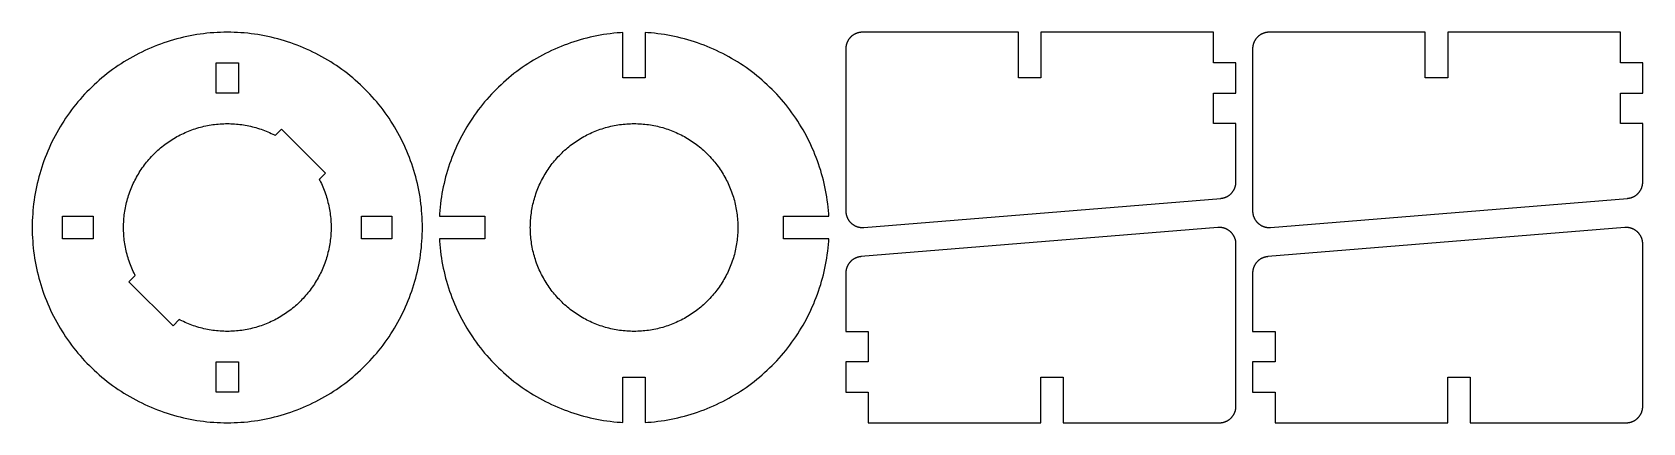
# Model space of a CAD drawing. Header units: metres. Extents: x 20 to 1960, y 15 to 485.
import ezdxf

# ---------------------------------------------------------------- set-up
doc = ezdxf.new("R2010")
doc.units = ezdxf.units.M

msp = doc.modelspace()

# ---------------------------------------------------------------- linework, layer by layer
for p, q in [((255, 485), (250.899, 484.964)), ((259.101, 484.964), (255, 485)), ((1020, 485), (1019.65, 484.997)), ((1208, 485), (1020, 485)), ((1208, 430), (1208, 485)), ((1443, 485), (1235, 485)), ((1235, 485), (1235, 430)), ((1443, 448.333), (1443, 485)), ((1510, 485), (1509.65, 484.997)), ((1698, 485), (1510, 485)), ((1698, 430), (1698, 485)), ((1933, 485), (1725, 485)), ((1725, 485), (1725, 430)), ((1933, 448.333), (1933, 485)), ((163.178, 466.319), (159.417, 464.683)), ((166.967, 467.888), (163.178, 466.319)), ((170.784, 469.391), (166.967, 467.888)), ((174.625, 470.828), (170.784, 469.391)), ((178.491, 472.197), (174.625, 470.828)), ((182.381, 473.498), (178.491, 472.197)), ((186.293, 474.732), (182.381, 473.498)), ((190.225, 475.896), (186.293, 474.732)), ((194.178, 476.993), (190.225, 475.896)), ((198.148, 478.019), (194.178, 476.993)), ((202.137, 478.977), (198.148, 478.019)), ((206.141, 479.865), (202.137, 478.977)), ((210.16, 480.682), (206.141, 479.865)), ((214.193, 481.43), (210.16, 480.682)), ((218.238, 482.107), (214.193, 481.43)), ((222.294, 482.713), (218.238, 482.107)), ((226.361, 483.248), (222.294, 482.713)), ((230.436, 483.713), (226.361, 483.248)), ((234.518, 484.106), (230.436, 483.713)), ((238.607, 484.428), (234.518, 484.106)), ((242.701, 484.678), (238.607, 484.428)), ((246.799, 484.857), (242.701, 484.678)), ((250.899, 484.964), (246.799, 484.857)), ((263.201, 484.857), (259.101, 484.964)), ((267.299, 484.678), (263.201, 484.857)), ((271.393, 484.428), (267.299, 484.678)), ((275.482, 484.106), (271.393, 484.428)), ((279.564, 483.713), (275.482, 484.106)), ((283.639, 483.248), (279.564, 483.713)), ((287.706, 482.713), (283.639, 483.248)), ((291.762, 482.107), (287.706, 482.713)), ((295.807, 481.43), (291.762, 482.107)), ((299.84, 480.682), (295.807, 481.43)), ((303.859, 479.865), (299.84, 480.682)), ((307.863, 478.977), (303.859, 479.865)), ((311.852, 478.019), (307.863, 478.977)), ((315.822, 476.993), (311.852, 478.019)), ((319.775, 475.896), (315.822, 476.993)), ((323.707, 474.732), (319.775, 475.896)), ((327.619, 473.498), (323.707, 474.732)), ((331.509, 472.197), (327.619, 473.498)), ((335.375, 470.828), (331.509, 472.197)), ((339.216, 469.391), (335.375, 470.828)), ((343.033, 467.888), (339.216, 469.391)), ((346.822, 466.319), (343.033, 467.888)), ((350.583, 464.683), (346.822, 466.319)), ((653.178, 466.319), (649.417, 464.683)), ((656.967, 467.888), (653.178, 466.319)), ((660.784, 469.391), (656.967, 467.888)), ((664.625, 470.828), (660.784, 469.391)), ((668.491, 472.197), (664.625, 470.828)), ((672.381, 473.498), (668.491, 472.197)), ((676.293, 474.732), (672.381, 473.498)), ((680.225, 475.896), (676.293, 474.732)), ((684.178, 476.993), (680.225, 475.896)), ((688.148, 478.019), (684.178, 476.993)), ((692.136, 478.977), (688.148, 478.019)), ((696.141, 479.865), (692.136, 478.977)), ((700.16, 480.682), (696.141, 479.865)), ((704.193, 481.43), (700.16, 480.682)), ((708.238, 482.107), (704.193, 481.43)), ((712.294, 482.713), (708.238, 482.107)), ((716.361, 483.248), (712.294, 482.713)), ((720.436, 483.713), (716.361, 483.248)), ((724.518, 484.106), (720.436, 483.713)), ((728.607, 484.428), (724.518, 484.106)), ((731.5, 484.604), (728.607, 484.428)), ((731.5, 430), (731.5, 484.604)), ((761.393, 484.428), (758.5, 484.604)), ((758.5, 484.604), (758.5, 430)), ((765.482, 484.106), (761.393, 484.428)), ((769.564, 483.713), (765.482, 484.106)), ((773.639, 483.248), (769.564, 483.713)), ((777.706, 482.713), (773.639, 483.248)), ((781.762, 482.107), (777.706, 482.713)), ((785.807, 481.43), (781.762, 482.107)), ((789.84, 480.682), (785.807, 481.43)), ((793.859, 479.865), (789.84, 480.682)), ((797.864, 478.977), (793.859, 479.865)), ((801.852, 478.019), (797.864, 478.977)), ((805.822, 476.993), (801.852, 478.019)), ((809.775, 475.896), (805.822, 476.993)), ((813.707, 474.732), (809.775, 475.896)), ((817.619, 473.498), (813.707, 474.732)), ((821.509, 472.197), (817.619, 473.498)), ((825.375, 470.828), (821.509, 472.197)), ((829.216, 469.391), (825.375, 470.828)), ((833.033, 467.888), (829.216, 469.391)), ((836.822, 466.319), (833.033, 467.888)), ((840.583, 464.683), (836.822, 466.319)), ((1000.01, 465.698), (1000, 465.349)), ((1000.03, 466.047), (1000.01, 465.698)), ((1000.05, 466.395), (1000.03, 466.047)), ((1000.08, 466.743), (1000.05, 466.395)), ((1000.11, 467.091), (1000.08, 466.743)), ((1000.15, 467.437), (1000.11, 467.091)), ((1000.19, 467.783), (1000.15, 467.437)), ((1000.25, 468.129), (1000.19, 467.783)), ((1000.3, 468.473), (1000.25, 468.129)), ((1000.37, 468.816), (1000.3, 468.473)), ((1000.44, 469.158), (1000.37, 468.816)), ((1000.51, 469.499), (1000.44, 469.158)), ((1000.59, 469.838), (1000.51, 469.499)), ((1000.68, 470.176), (1000.59, 469.838)), ((1000.77, 470.513), (1000.68, 470.176)), ((1000.87, 470.847), (1000.77, 470.513)), ((1000.98, 471.18), (1000.87, 470.847)), ((1001.09, 471.511), (1000.98, 471.18)), ((1001.21, 471.84), (1001.09, 471.511)), ((1001.33, 472.167), (1001.21, 471.84)), ((1001.46, 472.492), (1001.33, 472.167)), ((1001.59, 472.815), (1001.46, 472.492)), ((1001.73, 473.135), (1001.59, 472.815)), ((1001.87, 473.452), (1001.73, 473.135)), ((1002.02, 473.767), (1001.87, 473.452)), ((1002.18, 474.08), (1002.02, 473.767)), ((1002.34, 474.389), (1002.18, 474.08)), ((1002.51, 474.696), (1002.34, 474.389)), ((1002.68, 475), (1002.51, 474.696)), ((1002.86, 475.301), (1002.68, 475)), ((1003.04, 475.598), (1002.86, 475.301)), ((1003.23, 475.893), (1003.04, 475.598)), ((1003.42, 476.184), (1003.23, 475.893)), ((1003.62, 476.472), (1003.42, 476.184)), ((1003.82, 476.756), (1003.62, 476.472)), ((1004.03, 477.036), (1003.82, 476.756)), ((1004.24, 477.313), (1004.03, 477.036)), ((1004.46, 477.586), (1004.24, 477.313)), ((1004.68, 477.856), (1004.46, 477.586)), ((1004.91, 478.121), (1004.68, 477.856)), ((1005.14, 478.383), (1004.91, 478.121)), ((1005.37, 478.64), (1005.14, 478.383)), ((1005.61, 478.893), (1005.37, 478.64)), ((1005.86, 479.142), (1005.61, 478.893)), ((1006.11, 479.387), (1005.86, 479.142)), ((1006.36, 479.627), (1006.11, 479.387)), ((1006.62, 479.863), (1006.36, 479.627)), ((1006.88, 480.094), (1006.62, 479.863)), ((1007.14, 480.321), (1006.88, 480.094)), ((1007.41, 480.543), (1007.14, 480.321)), ((1007.69, 480.76), (1007.41, 480.543)), ((1007.96, 480.973), (1007.69, 480.76)), ((1008.24, 481.18), (1007.96, 480.973)), ((1008.53, 481.383), (1008.24, 481.18)), ((1008.82, 481.581), (1008.53, 481.383)), ((1009.11, 481.773), (1008.82, 481.581)), ((1009.4, 481.961), (1009.11, 481.773)), ((1009.7, 482.143), (1009.4, 481.961)), ((1010, 482.32), (1009.7, 482.143)), ((1010.3, 482.492), (1010, 482.32)), ((1010.61, 482.659), (1010.3, 482.492)), ((1010.92, 482.82), (1010.61, 482.659)), ((1011.23, 482.976), (1010.92, 482.82)), ((1011.55, 483.126), (1011.23, 482.976)), ((1011.87, 483.271), (1011.55, 483.126)), ((1012.19, 483.41), (1011.87, 483.271)), ((1012.51, 483.544), (1012.19, 483.41)), ((1012.83, 483.672), (1012.51, 483.544)), ((1013.16, 483.794), (1012.83, 483.672)), ((1013.49, 483.91), (1013.16, 483.794)), ((1013.82, 484.021), (1013.49, 483.91)), ((1014.15, 484.126), (1013.82, 484.021)), ((1014.49, 484.225), (1014.15, 484.126)), ((1014.82, 484.319), (1014.49, 484.225)), ((1015.16, 484.406), (1014.82, 484.319)), ((1015.5, 484.487), (1015.16, 484.406)), ((1015.84, 484.563), (1015.5, 484.487)), ((1016.18, 484.633), (1015.84, 484.563)), ((1016.53, 484.696), (1016.18, 484.633)), ((1016.87, 484.754), (1016.53, 484.696)), ((1017.22, 484.805), (1016.87, 484.754)), ((1017.56, 484.851), (1017.22, 484.805)), ((1017.91, 484.89), (1017.56, 484.851)), ((1018.26, 484.924), (1017.91, 484.89)), ((1018.6, 484.951), (1018.26, 484.924)), ((1018.95, 484.973), (1018.6, 484.951)), ((1019.3, 484.988), (1018.95, 484.973)), ((1019.65, 484.997), (1019.3, 484.988)), ((1490.01, 465.698), (1490, 465.349)), ((1490.03, 466.047), (1490.01, 465.698)), ((1490.05, 466.395), (1490.03, 466.047)), ((1490.08, 466.743), (1490.05, 466.395)), ((1490.11, 467.091), (1490.08, 466.743)), ((1490.15, 467.437), (1490.11, 467.091)), ((1490.19, 467.783), (1490.15, 467.437)), ((1490.25, 468.129), (1490.19, 467.783)), ((1490.3, 468.473), (1490.25, 468.129)), ((1490.37, 468.816), (1490.3, 468.473)), ((1490.44, 469.158), (1490.37, 468.816)), ((1490.51, 469.499), (1490.44, 469.158)), ((1490.59, 469.838), (1490.51, 469.499)), ((1490.68, 470.176), (1490.59, 469.838)), ((1490.77, 470.513), (1490.68, 470.176)), ((1490.87, 470.847), (1490.77, 470.513)), ((1490.98, 471.18), (1490.87, 470.847)), ((1491.09, 471.511), (1490.98, 471.18)), ((1491.21, 471.84), (1491.09, 471.511)), ((1491.33, 472.167), (1491.21, 471.84)), ((1491.46, 472.492), (1491.33, 472.167)), ((1491.59, 472.815), (1491.46, 472.492)), ((1491.73, 473.135), (1491.59, 472.815)), ((1491.87, 473.452), (1491.73, 473.135)), ((1492.02, 473.767), (1491.87, 473.452)), ((1492.18, 474.08), (1492.02, 473.767)), ((1492.34, 474.389), (1492.18, 474.08)), ((1492.51, 474.696), (1492.34, 474.389)), ((1492.68, 475), (1492.51, 474.696)), ((1492.86, 475.301), (1492.68, 475)), ((1493.04, 475.598), (1492.86, 475.301)), ((1493.23, 475.893), (1493.04, 475.598)), ((1493.42, 476.184), (1493.23, 475.893)), ((1493.62, 476.472), (1493.42, 476.184)), ((1493.82, 476.756), (1493.62, 476.472)), ((1494.03, 477.036), (1493.82, 476.756)), ((1494.24, 477.313), (1494.03, 477.036)), ((1494.46, 477.586), (1494.24, 477.313)), ((1494.68, 477.856), (1494.46, 477.586)), ((1494.91, 478.121), (1494.68, 477.856)), ((1495.14, 478.383), (1494.91, 478.121)), ((1495.37, 478.64), (1495.14, 478.383)), ((1495.61, 478.893), (1495.37, 478.64)), ((1495.86, 479.142), (1495.61, 478.893)), ((1496.11, 479.387), (1495.86, 479.142)), ((1496.36, 479.627), (1496.11, 479.387)), ((1496.62, 479.863), (1496.36, 479.627)), ((1496.88, 480.094), (1496.62, 479.863)), ((1497.14, 480.321), (1496.88, 480.094)), ((1497.41, 480.543), (1497.14, 480.321)), ((1497.69, 480.76), (1497.41, 480.543)), ((1497.96, 480.973), (1497.69, 480.76)), ((1498.24, 481.18), (1497.96, 480.973)), ((1498.53, 481.383), (1498.24, 481.18)), ((1498.82, 481.581), (1498.53, 481.383)), ((1499.11, 481.773), (1498.82, 481.581)), ((1499.4, 481.961), (1499.11, 481.773)), ((1499.7, 482.143), (1499.4, 481.961)), ((1500, 482.32), (1499.7, 482.143)), ((1500.3, 482.492), (1500, 482.32)), ((1500.61, 482.659), (1500.3, 482.492)), ((1500.92, 482.82), (1500.61, 482.659)), ((1501.23, 482.976), (1500.92, 482.82)), ((1501.55, 483.126), (1501.23, 482.976)), ((1501.87, 483.271), (1501.55, 483.126)), ((1502.19, 483.41), (1501.87, 483.271)), ((1502.51, 483.544), (1502.19, 483.41)), ((1502.83, 483.672), (1502.51, 483.544)), ((1503.16, 483.794), (1502.83, 483.672)), ((1503.49, 483.91), (1503.16, 483.794)), ((1503.82, 484.021), (1503.49, 483.91)), ((1504.15, 484.126), (1503.82, 484.021)), ((1504.49, 484.225), (1504.15, 484.126)), ((1504.82, 484.319), (1504.49, 484.225)), ((1505.16, 484.406), (1504.82, 484.319)), ((1505.5, 484.487), (1505.16, 484.406)), ((1505.84, 484.563), (1505.5, 484.487)), ((1506.18, 484.633), (1505.84, 484.563)), ((1506.53, 484.696), (1506.18, 484.633)), ((1506.87, 484.754), (1506.53, 484.696)), ((1507.22, 484.805), (1506.87, 484.754)), ((1507.56, 484.851), (1507.22, 484.805)), ((1507.91, 484.89), (1507.56, 484.851)), ((1508.26, 484.924), (1507.91, 484.89)), ((1508.6, 484.951), (1508.26, 484.924)), ((1508.95, 484.973), (1508.6, 484.951)), ((1509.3, 484.988), (1508.95, 484.973)), ((1509.65, 484.997), (1509.3, 484.988)), ((127.01, 447.088), (123.59, 444.824)), ((130.469, 449.291), (127.01, 447.088)), ((133.966, 451.434), (130.469, 449.291)), ((137.5, 453.516), (133.966, 451.434)), ((141.07, 455.536), (137.5, 453.516)), ((144.674, 457.493), (141.07, 455.536)), ((148.312, 459.387), (144.674, 457.493)), ((151.983, 461.217), (148.312, 459.387)), ((155.685, 462.982), (151.983, 461.217)), ((159.417, 464.683), (155.685, 462.982)), ((241.5, 411.667), (241.5, 448.333)), ((241.5, 448.333), (268.5, 448.333)), ((268.5, 448.333), (268.5, 411.667)), ((354.315, 462.982), (350.583, 464.683)), ((358.017, 461.217), (354.315, 462.982)), ((361.688, 459.387), (358.017, 461.217)), ((365.326, 457.493), (361.688, 459.387)), ((368.93, 455.536), (365.326, 457.493)), ((372.5, 453.516), (368.93, 455.536)), ((376.034, 451.434), (372.5, 453.516)), ((379.531, 449.291), (376.034, 451.434)), ((382.99, 447.088), (379.531, 449.291)), ((386.41, 444.824), (382.99, 447.088)), ((617.01, 447.088), (613.59, 444.824)), ((620.469, 449.291), (617.01, 447.088)), ((623.966, 451.434), (620.469, 449.291)), ((627.5, 453.516), (623.966, 451.434)), ((631.07, 455.536), (627.5, 453.516)), ((634.674, 457.493), (631.07, 455.536)), ((638.312, 459.387), (634.674, 457.493)), ((641.983, 461.217), (638.312, 459.387)), ((645.685, 462.982), (641.983, 461.217)), ((649.417, 464.683), (645.685, 462.982)), ((844.315, 462.982), (840.583, 464.683)), ((848.017, 461.217), (844.315, 462.982)), ((851.688, 459.387), (848.017, 461.217)), ((855.326, 457.493), (851.688, 459.387)), ((858.93, 455.536), (855.326, 457.493)), ((862.5, 453.516), (858.93, 455.536)), ((866.034, 451.434), (862.5, 453.516)), ((869.531, 449.291), (866.034, 451.434)), ((872.99, 447.088), (869.531, 449.291)), ((876.41, 444.824), (872.99, 447.088)), ((1000, 465.349), (1000, 465)), ((1000, 465), (1000, 270)), ((1470, 448.333), (1443, 448.333)), ((1470, 411.667), (1470, 448.333)), ((1490, 465.349), (1490, 465)), ((1490, 465), (1490, 270)), ((1960, 448.333), (1933, 448.333)), ((1960, 411.667), (1960, 448.333)), ((100.826, 427.357), (97.7543, 424.639)), ((103.945, 430.02), (100.826, 427.357)), ((107.11, 432.629), (103.945, 430.02)), ((110.32, 435.183), (107.11, 432.629)), ((113.573, 437.679), (110.32, 435.183)), ((116.87, 440.119), (113.573, 437.679)), ((120.21, 442.501), (116.87, 440.119)), ((123.59, 444.824), (120.21, 442.501)), ((389.79, 442.501), (386.41, 444.824)), ((393.13, 440.119), (389.79, 442.501)), ((396.427, 437.679), (393.13, 440.119)), ((399.68, 435.183), (396.427, 437.679)), ((402.89, 432.629), (399.68, 435.183)), ((406.055, 430.02), (402.89, 432.629)), ((409.174, 427.357), (406.055, 430.02)), ((412.246, 424.639), (409.174, 427.357)), ((590.826, 427.357), (587.754, 424.639)), ((593.945, 430.02), (590.826, 427.357)), ((597.11, 432.629), (593.945, 430.02)), ((600.32, 435.183), (597.11, 432.629)), ((603.573, 437.679), (600.32, 435.183)), ((606.87, 440.119), (603.573, 437.679)), ((610.21, 442.501), (606.87, 440.119)), ((613.59, 444.824), (610.21, 442.501)), ((758.5, 430), (731.5, 430)), ((879.79, 442.501), (876.41, 444.824)), ((883.13, 440.119), (879.79, 442.501)), ((886.427, 437.679), (883.13, 440.119)), ((889.68, 435.183), (886.427, 437.679)), ((892.89, 432.629), (889.68, 435.183)), ((896.055, 430.02), (892.89, 432.629)), ((899.174, 427.357), (896.055, 430.02)), ((902.246, 424.639), (899.174, 427.357)), ((1235, 430), (1208, 430)), ((1725, 430), (1698, 430)), ((83.1319, 410.27), (80.361, 407.246)), ((85.9552, 413.245), (83.1319, 410.27)), ((88.8299, 416.17), (85.9552, 413.245)), ((91.7553, 419.045), (88.8299, 416.17)), ((94.7304, 421.868), (91.7553, 419.045)), ((97.7543, 424.639), (94.7304, 421.868)), ((268.5, 411.667), (241.5, 411.667)), ((415.27, 421.868), (412.246, 424.639)), ((418.245, 419.045), (415.27, 421.868)), ((421.17, 416.17), (418.245, 419.045)), ((424.045, 413.245), (421.17, 416.17)), ((426.868, 410.27), (424.045, 413.245)), ((429.639, 407.246), (426.868, 410.27)), ((573.132, 410.27), (570.361, 407.246)), ((575.955, 413.245), (573.132, 410.27)), ((578.83, 416.17), (575.955, 413.245)), ((581.755, 419.045), (578.83, 416.17)), ((584.73, 421.868), (581.755, 419.045)), ((587.754, 424.639), (584.73, 421.868)), ((905.27, 421.868), (902.246, 424.639)), ((908.245, 419.045), (905.27, 421.868)), ((911.17, 416.17), (908.245, 419.045)), ((914.045, 413.245), (911.17, 416.17)), ((916.868, 410.27), (914.045, 413.245)), ((919.639, 407.246), (916.868, 410.27)), ((1443, 375), (1443, 411.667)), ((1443, 411.667), (1470, 411.667)), ((1933, 375), (1933, 411.667)), ((1933, 411.667), (1960, 411.667)), ((64.881, 388.13), (62.4993, 384.79)), ((67.3207, 391.427), (64.881, 388.13)), ((69.8175, 394.68), (67.3207, 391.427)), ((72.3707, 397.89), (69.8175, 394.68)), ((74.9796, 401.055), (72.3707, 397.89)), ((77.6432, 404.174), (74.9796, 401.055)), ((80.361, 407.246), (77.6432, 404.174)), ((432.357, 404.174), (429.639, 407.246)), ((435.02, 401.055), (432.357, 404.174)), ((437.629, 397.89), (435.02, 401.055)), ((440.183, 394.68), (437.629, 397.89)), ((442.679, 391.427), (440.183, 394.68)), ((445.119, 388.13), (442.679, 391.427)), ((447.501, 384.79), (445.119, 388.13)), ((554.881, 388.13), (552.499, 384.79)), ((557.321, 391.427), (554.881, 388.13)), ((559.818, 394.68), (557.321, 391.427)), ((562.371, 397.89), (559.818, 394.68)), ((564.98, 401.055), (562.371, 397.89)), ((567.643, 404.174), (564.98, 401.055)), ((570.361, 407.246), (567.643, 404.174)), ((922.357, 404.174), (919.639, 407.246)), ((925.02, 401.055), (922.357, 404.174)), ((927.629, 397.89), (925.02, 401.055)), ((930.182, 394.68), (927.629, 397.89)), ((932.679, 391.427), (930.182, 394.68)), ((935.119, 388.13), (932.679, 391.427)), ((937.501, 384.79), (935.119, 388.13)), ((53.5657, 371.034), (51.484, 367.5)), ((55.7087, 374.531), (53.5657, 371.034)), ((57.9124, 377.99), (55.7087, 374.531)), ((60.1762, 381.41), (57.9124, 377.99)), ((62.4993, 384.79), (60.1762, 381.41)), ((214.304, 368.19), (216.373, 368.882)), ((216.373, 368.882), (218.454, 369.538)), ((218.454, 369.538), (220.545, 370.158)), ((220.545, 370.158), (222.648, 370.741)), ((222.648, 370.741), (224.76, 371.287)), ((224.76, 371.287), (226.881, 371.796)), ((226.881, 371.796), (229.011, 372.268)), ((229.011, 372.268), (231.149, 372.703)), ((231.149, 372.703), (233.294, 373.101)), ((233.294, 373.101), (235.446, 373.461)), ((235.446, 373.461), (237.603, 373.784)), ((237.603, 373.784), (239.766, 374.068)), ((239.766, 374.068), (241.934, 374.315)), ((241.934, 374.315), (244.106, 374.524)), ((244.106, 374.524), (246.28, 374.695)), ((246.28, 374.695), (248.458, 374.829)), ((248.458, 374.829), (250.638, 374.924)), ((250.638, 374.924), (252.818, 374.981)), ((252.818, 374.981), (255, 375)), ((255, 375), (257.182, 374.981)), ((257.182, 374.981), (259.362, 374.924)), ((259.362, 374.924), (261.542, 374.829)), ((261.542, 374.829), (263.72, 374.695)), ((263.72, 374.695), (265.894, 374.524)), ((265.894, 374.524), (268.066, 374.315)), ((268.066, 374.315), (270.234, 374.068)), ((270.234, 374.068), (272.397, 373.784)), ((272.397, 373.784), (274.554, 373.461)), ((274.554, 373.461), (276.706, 373.101)), ((276.706, 373.101), (278.851, 372.703)), ((278.851, 372.703), (280.989, 372.268)), ((280.989, 372.268), (283.119, 371.796)), ((283.119, 371.796), (285.24, 371.287)), ((285.24, 371.287), (287.352, 370.741)), ((287.352, 370.741), (289.455, 370.158)), ((289.455, 370.158), (291.546, 369.538)), ((291.546, 369.538), (293.627, 368.882)), ((293.627, 368.882), (295.696, 368.19)), ((449.824, 381.41), (447.501, 384.79)), ((452.088, 377.99), (449.824, 381.41)), ((454.291, 374.531), (452.088, 377.99)), ((456.434, 371.034), (454.291, 374.531)), ((458.516, 367.5), (456.434, 371.034)), ((543.566, 371.034), (541.484, 367.5)), ((545.709, 374.531), (543.566, 371.034)), ((547.912, 377.99), (545.709, 374.531)), ((550.176, 381.41), (547.912, 377.99)), ((552.499, 384.79), (550.176, 381.41)), ((704.304, 368.19), (706.373, 368.882)), ((706.373, 368.882), (708.454, 369.538)), ((708.454, 369.538), (710.545, 370.158)), ((710.545, 370.158), (712.648, 370.741)), ((712.648, 370.741), (714.76, 371.287)), ((714.76, 371.287), (716.881, 371.796)), ((716.881, 371.796), (719.011, 372.268)), ((719.011, 372.268), (721.149, 372.703)), ((721.149, 372.703), (723.294, 373.101)), ((723.294, 373.101), (725.446, 373.461)), ((725.446, 373.461), (727.603, 373.784)), ((727.603, 373.784), (729.766, 374.068)), ((729.766, 374.068), (731.934, 374.315)), ((731.934, 374.315), (734.106, 374.524)), ((734.106, 374.524), (736.28, 374.695)), ((736.28, 374.695), (738.458, 374.829)), ((738.458, 374.829), (740.638, 374.924)), ((740.638, 374.924), (742.818, 374.981)), ((742.818, 374.981), (745, 375)), ((745, 375), (747.182, 374.981)), ((747.182, 374.981), (749.362, 374.924)), ((749.362, 374.924), (751.542, 374.829)), ((751.542, 374.829), (753.72, 374.695)), ((753.72, 374.695), (755.894, 374.524)), ((755.894, 374.524), (758.066, 374.315)), ((758.066, 374.315), (760.234, 374.068)), ((760.234, 374.068), (762.397, 373.784)), ((762.397, 373.784), (764.554, 373.461)), ((764.554, 373.461), (766.706, 373.101)), ((766.706, 373.101), (768.851, 372.703)), ((768.851, 372.703), (770.989, 372.268)), ((770.989, 372.268), (773.119, 371.796)), ((773.119, 371.796), (775.24, 371.287)), ((775.24, 371.287), (777.352, 370.741)), ((777.352, 370.741), (779.455, 370.158)), ((779.455, 370.158), (781.546, 369.538)), ((781.546, 369.538), (783.627, 368.882)), ((783.627, 368.882), (785.696, 368.19)), ((939.824, 381.41), (937.501, 384.79)), ((942.088, 377.99), (939.824, 381.41)), ((944.291, 374.531), (942.088, 377.99)), ((946.434, 371.034), (944.291, 374.531)), ((948.516, 367.5), (946.434, 371.034)), ((1470, 375), (1443, 375)), ((1470, 305), (1470, 375)), ((1960, 375), (1933, 375)), ((1960, 305), (1960, 375)), ((42.0177, 349.315), (40.3168, 345.583)), ((43.7834, 353.017), (42.0177, 349.315)), ((45.6135, 356.688), (43.7834, 353.017)), ((47.5073, 360.326), (45.6135, 356.688)), ((49.4644, 363.93), (47.5073, 360.326)), ((51.484, 367.5), (49.4644, 363.93)), ((178.042, 348.501), (179.773, 349.829)), ((179.773, 349.829), (181.527, 351.127)), ((181.527, 351.127), (183.303, 352.394)), ((183.303, 352.394), (185.101, 353.63)), ((185.101, 353.63), (186.92, 354.834)), ((186.92, 354.834), (188.76, 356.006)), ((188.76, 356.006), (190.62, 357.146)), ((190.62, 357.146), (192.5, 358.253)), ((192.5, 358.253), (194.399, 359.327)), ((194.399, 359.327), (196.316, 360.368)), ((196.316, 360.368), (198.251, 361.376)), ((198.251, 361.376), (200.204, 362.349)), ((200.204, 362.349), (202.173, 363.288)), ((202.173, 363.288), (204.158, 364.193)), ((204.158, 364.193), (206.159, 365.063)), ((206.159, 365.063), (208.174, 365.898)), ((208.174, 365.898), (210.204, 366.698)), ((210.204, 366.698), (212.247, 367.462)), ((212.247, 367.462), (214.304, 368.19)), ((295.696, 368.19), (297.753, 367.462)), ((297.753, 367.462), (299.796, 366.698)), ((299.796, 366.698), (301.826, 365.898)), ((301.826, 365.898), (303.841, 365.063)), ((303.841, 365.063), (305.842, 364.193)), ((305.842, 364.193), (307.827, 363.288)), ((307.827, 363.288), (309.796, 362.349)), ((309.796, 362.349), (311.749, 361.376)), ((311.749, 361.376), (312.797, 360.83)), ((312.797, 360.83), (320.407, 368.44)), ((320.407, 368.44), (373.44, 315.407)), ((460.536, 363.93), (458.516, 367.5)), ((462.493, 360.326), (460.536, 363.93)), ((464.387, 356.688), (462.493, 360.326)), ((466.217, 353.017), (464.387, 356.688)), ((467.982, 349.315), (466.217, 353.017)), ((469.683, 345.583), (467.982, 349.315)), ((532.018, 349.315), (530.317, 345.583)), ((533.783, 353.017), (532.018, 349.315)), ((535.613, 356.688), (533.783, 353.017)), ((537.507, 360.326), (535.613, 356.688)), ((539.464, 363.93), (537.507, 360.326)), ((541.484, 367.5), (539.464, 363.93)), ((668.042, 348.501), (669.773, 349.829)), ((669.773, 349.829), (671.527, 351.127)), ((671.527, 351.127), (673.303, 352.394)), ((673.303, 352.394), (675.101, 353.63)), ((675.101, 353.63), (676.92, 354.834)), ((676.92, 354.834), (678.76, 356.006)), ((678.76, 356.006), (680.62, 357.146)), ((680.62, 357.146), (682.5, 358.253)), ((682.5, 358.253), (684.399, 359.327)), ((684.399, 359.327), (686.316, 360.368)), ((686.316, 360.368), (688.251, 361.376)), ((688.251, 361.376), (690.204, 362.349)), ((690.204, 362.349), (692.173, 363.288)), ((692.173, 363.288), (694.158, 364.193)), ((694.158, 364.193), (696.159, 365.063)), ((696.159, 365.063), (698.174, 365.898)), ((698.174, 365.898), (700.204, 366.698)), ((700.204, 366.698), (702.247, 367.462)), ((702.247, 367.462), (704.304, 368.19)), ((785.696, 368.19), (787.753, 367.462)), ((787.753, 367.462), (789.796, 366.698)), ((789.796, 366.698), (791.826, 365.898)), ((791.826, 365.898), (793.841, 365.063)), ((793.841, 365.063), (795.842, 364.193)), ((795.842, 364.193), (797.827, 363.288)), ((797.827, 363.288), (799.796, 362.349)), ((799.796, 362.349), (801.749, 361.376)), ((801.749, 361.376), (803.684, 360.368)), ((803.684, 360.368), (805.601, 359.327)), ((805.601, 359.327), (807.5, 358.253)), ((807.5, 358.253), (809.38, 357.146)), ((809.38, 357.146), (811.24, 356.006)), ((811.24, 356.006), (813.08, 354.834)), ((813.08, 354.834), (814.899, 353.63)), ((814.899, 353.63), (816.697, 352.394)), ((816.697, 352.394), (818.473, 351.127)), ((818.473, 351.127), (820.227, 349.829)), ((820.227, 349.829), (821.958, 348.501)), ((950.536, 363.93), (948.516, 367.5)), ((952.493, 360.326), (950.536, 363.93)), ((954.387, 356.688), (952.493, 360.326)), ((956.217, 353.017), (954.387, 356.688)), ((957.982, 349.315), (956.217, 353.017)), ((959.683, 345.583), (957.982, 349.315)), ((34.1722, 330.375), (32.8031, 326.509)), ((35.6086, 334.216), (34.1722, 330.375)), ((37.1118, 338.033), (35.6086, 334.216)), ((38.6814, 341.822), (37.1118, 338.033)), ((40.3168, 345.583), (38.6814, 341.822)), ((157.857, 328.665), (159.244, 330.348)), ((159.244, 330.348), (160.661, 332.007)), ((160.661, 332.007), (162.107, 333.641)), ((162.107, 333.641), (163.581, 335.25)), ((163.581, 335.25), (165.083, 336.832)), ((165.083, 336.832), (166.612, 338.388)), ((166.612, 338.388), (168.168, 339.917)), ((168.168, 339.917), (169.75, 341.419)), ((169.75, 341.419), (171.359, 342.893)), ((171.359, 342.893), (172.993, 344.339)), ((172.993, 344.339), (174.652, 345.756)), ((174.652, 345.756), (176.335, 347.143)), ((176.335, 347.143), (178.042, 348.501)), ((471.319, 341.822), (469.683, 345.583)), ((472.888, 338.033), (471.319, 341.822)), ((474.391, 334.216), (472.888, 338.033)), ((475.828, 330.375), (474.391, 334.216)), ((477.197, 326.509), (475.828, 330.375)), ((524.172, 330.375), (522.803, 326.509)), ((525.609, 334.216), (524.172, 330.375)), ((527.112, 338.033), (525.609, 334.216)), ((528.681, 341.822), (527.112, 338.033)), ((530.317, 345.583), (528.681, 341.822)), ((647.857, 328.665), (649.244, 330.348)), ((649.244, 330.348), (650.661, 332.007)), ((650.661, 332.007), (652.107, 333.641)), ((652.107, 333.641), (653.581, 335.25)), ((653.581, 335.25), (655.083, 336.832)), ((655.083, 336.832), (656.612, 338.388)), ((656.612, 338.388), (658.168, 339.917)), ((658.168, 339.917), (659.75, 341.419)), ((659.75, 341.419), (661.359, 342.893)), ((661.359, 342.893), (662.993, 344.339)), ((662.993, 344.339), (664.652, 345.756)), ((664.652, 345.756), (666.335, 347.143)), ((666.335, 347.143), (668.042, 348.501)), ((821.958, 348.501), (823.665, 347.143)), ((823.665, 347.143), (825.348, 345.756)), ((825.348, 345.756), (827.007, 344.339)), ((827.007, 344.339), (828.641, 342.893)), ((828.641, 342.893), (830.25, 341.419)), ((830.25, 341.419), (831.832, 339.917)), ((831.832, 339.917), (833.388, 338.388)), ((833.388, 338.388), (834.917, 336.832)), ((834.917, 336.832), (836.419, 335.25)), ((836.419, 335.25), (837.893, 333.641)), ((837.893, 333.641), (839.339, 332.007)), ((839.339, 332.007), (840.756, 330.348)), ((840.756, 330.348), (842.143, 328.665)), ((961.319, 341.822), (959.683, 345.583)), ((962.888, 338.033), (961.319, 341.822)), ((964.391, 334.216), (962.888, 338.033)), ((965.828, 330.375), (964.391, 334.216)), ((967.197, 326.509), (965.828, 330.375)), ((28.0074, 310.822), (26.9805, 306.852)), ((29.1035, 314.775), (28.0074, 310.822)), ((30.2684, 318.707), (29.1035, 314.775)), ((31.5017, 322.619), (30.2684, 318.707)), ((32.8031, 326.509), (31.5017, 322.619)), ((144.632, 308.684), (145.673, 310.601)), ((145.673, 310.601), (146.747, 312.5)), ((146.747, 312.5), (147.854, 314.38)), ((147.854, 314.38), (148.994, 316.24)), ((148.994, 316.24), (150.166, 318.08)), ((150.166, 318.08), (151.37, 319.899)), ((151.37, 319.899), (152.606, 321.697)), ((152.606, 321.697), (153.873, 323.473)), ((153.873, 323.473), (155.171, 325.227)), ((155.171, 325.227), (156.499, 326.958)), ((156.499, 326.958), (157.857, 328.665)), ((373.44, 315.407), (365.83, 307.797)), ((478.498, 322.619), (477.197, 326.509)), ((479.732, 318.707), (478.498, 322.619)), ((480.896, 314.775), (479.732, 318.707)), ((481.993, 310.822), (480.896, 314.775)), ((483.019, 306.852), (481.993, 310.822)), ((518.007, 310.822), (516.981, 306.852)), ((519.104, 314.775), (518.007, 310.822)), ((520.268, 318.707), (519.104, 314.775)), ((521.502, 322.619), (520.268, 318.707)), ((522.803, 326.509), (521.502, 322.619)), ((634.632, 308.684), (635.673, 310.601)), ((635.673, 310.601), (636.747, 312.5)), ((636.747, 312.5), (637.854, 314.38)), ((637.854, 314.38), (638.994, 316.24)), ((638.994, 316.24), (640.166, 318.08)), ((640.166, 318.08), (641.37, 319.899)), ((641.37, 319.899), (642.606, 321.697)), ((642.606, 321.697), (643.873, 323.473)), ((643.873, 323.473), (645.171, 325.227)), ((645.171, 325.227), (646.499, 326.958)), ((646.499, 326.958), (647.857, 328.665)), ((842.143, 328.665), (843.501, 326.958)), ((843.501, 326.958), (844.829, 325.227)), ((844.829, 325.227), (846.127, 323.473)), ((846.127, 323.473), (847.394, 321.697)), ((847.394, 321.697), (848.63, 319.899)), ((848.63, 319.899), (849.834, 318.08)), ((849.834, 318.08), (851.006, 316.24)), ((851.006, 316.24), (852.146, 314.38)), ((852.146, 314.38), (853.253, 312.5)), ((853.253, 312.5), (854.327, 310.601)), ((854.327, 310.601), (855.368, 308.684)), ((968.498, 322.619), (967.197, 326.509)), ((969.732, 318.707), (968.498, 322.619)), ((970.896, 314.775), (969.732, 318.707)), ((971.993, 310.822), (970.896, 314.775)), ((973.019, 306.852), (971.993, 310.822)), ((24.3176, 294.84), (23.5702, 290.807)), ((25.1353, 298.859), (24.3176, 294.84)), ((26.023, 302.863), (25.1353, 298.859)), ((26.9805, 306.852), (26.023, 302.863)), ((136.81, 290.696), (137.538, 292.753)), ((137.538, 292.753), (138.302, 294.796)), ((138.302, 294.796), (139.102, 296.826)), ((139.102, 296.826), (139.937, 298.841)), ((139.937, 298.841), (140.807, 300.842)), ((140.807, 300.842), (141.712, 302.827)), ((141.712, 302.827), (142.651, 304.796)), ((142.651, 304.796), (143.624, 306.749)), ((143.624, 306.749), (144.632, 308.684)), ((365.83, 307.797), (366.376, 306.749)), ((366.376, 306.749), (367.349, 304.796)), ((367.349, 304.796), (368.288, 302.827)), ((368.288, 302.827), (369.193, 300.842)), ((369.193, 300.842), (370.063, 298.841)), ((370.063, 298.841), (370.898, 296.826)), ((370.898, 296.826), (371.698, 294.796)), ((371.698, 294.796), (372.462, 292.753)), ((372.462, 292.753), (373.19, 290.696)), ((483.977, 302.863), (483.019, 306.852)), ((484.865, 298.859), (483.977, 302.863)), ((485.682, 294.84), (484.865, 298.859)), ((486.43, 290.807), (485.682, 294.84)), ((514.318, 294.84), (513.57, 290.807)), ((515.135, 298.859), (514.318, 294.84)), ((516.023, 302.863), (515.135, 298.859)), ((516.981, 306.852), (516.023, 302.863)), ((626.81, 290.696), (627.538, 292.753)), ((627.538, 292.753), (628.302, 294.796)), ((628.302, 294.796), (629.102, 296.826)), ((629.102, 296.826), (629.937, 298.841)), ((629.937, 298.841), (630.807, 300.842)), ((630.807, 300.842), (631.712, 302.827)), ((631.712, 302.827), (632.651, 304.796)), ((632.651, 304.796), (633.624, 306.749)), ((633.624, 306.749), (634.632, 308.684)), ((855.368, 308.684), (856.376, 306.749)), ((856.376, 306.749), (857.349, 304.796)), ((857.349, 304.796), (858.288, 302.827)), ((858.288, 302.827), (859.193, 300.842)), ((859.193, 300.842), (860.063, 298.841)), ((860.063, 298.841), (860.898, 296.826)), ((860.898, 296.826), (861.698, 294.796)), ((861.698, 294.796), (862.462, 292.753)), ((862.462, 292.753), (863.19, 290.696)), ((973.977, 302.863), (973.019, 306.852)), ((974.865, 298.859), (973.977, 302.863)), ((975.682, 294.84), (974.865, 298.859)), ((976.43, 290.807), (975.682, 294.84)), ((1464.14, 290.858), (1464.39, 291.107)), ((1464.39, 291.107), (1464.63, 291.36)), ((1464.63, 291.36), (1464.86, 291.617)), ((1464.86, 291.617), (1465.09, 291.879)), ((1465.09, 291.879), (1465.32, 292.144)), ((1465.32, 292.144), (1465.54, 292.414)), ((1465.54, 292.414), (1465.76, 292.687)), ((1465.76, 292.687), (1465.97, 292.964)), ((1465.97, 292.964), (1466.18, 293.244)), ((1466.18, 293.244), (1466.38, 293.528)), ((1466.38, 293.528), (1466.58, 293.816)), ((1466.58, 293.816), (1466.77, 294.107)), ((1466.77, 294.107), (1466.96, 294.402)), ((1466.96, 294.402), (1467.14, 294.699)), ((1467.14, 294.699), (1467.32, 295)), ((1467.32, 295), (1467.49, 295.304)), ((1467.49, 295.304), (1467.66, 295.611)), ((1467.66, 295.611), (1467.82, 295.92)), ((1467.82, 295.92), (1467.98, 296.233)), ((1467.98, 296.233), (1468.13, 296.548)), ((1468.13, 296.548), (1468.27, 296.865)), ((1468.27, 296.865), (1468.41, 297.185)), ((1468.41, 297.185), (1468.54, 297.508)), ((1468.54, 297.508), (1468.67, 297.833)), ((1468.67, 297.833), (1468.79, 298.16)), ((1468.79, 298.16), (1468.91, 298.489)), ((1468.91, 298.489), (1469.02, 298.82)), ((1469.02, 298.82), (1469.13, 299.153)), ((1469.13, 299.153), (1469.23, 299.487)), ((1469.23, 299.487), (1469.32, 299.824)), ((1469.32, 299.824), (1469.41, 300.162)), ((1469.41, 300.162), (1469.49, 300.501)), ((1469.49, 300.501), (1469.56, 300.842)), ((1469.56, 300.842), (1469.63, 301.184)), ((1469.63, 301.184), (1469.7, 301.527)), ((1469.7, 301.527), (1469.75, 301.871)), ((1469.75, 301.871), (1469.81, 302.217)), ((1469.81, 302.217), (1469.85, 302.563)), ((1469.85, 302.563), (1469.89, 302.909)), ((1469.89, 302.909), (1469.92, 303.257)), ((1469.92, 303.257), (1469.95, 303.605)), ((1469.95, 303.605), (1469.97, 303.953)), ((1469.97, 303.953), (1469.99, 304.302)), ((1469.99, 304.302), (1470, 304.651)), ((1470, 304.651), (1470, 305)), ((1954.14, 290.858), (1954.39, 291.107)), ((1954.39, 291.107), (1954.63, 291.36)), ((1954.63, 291.36), (1954.86, 291.617)), ((1954.86, 291.617), (1955.09, 291.879)), ((1955.09, 291.879), (1955.32, 292.144)), ((1955.32, 292.144), (1955.54, 292.414)), ((1955.54, 292.414), (1955.76, 292.687)), ((1955.76, 292.687), (1955.97, 292.964)), ((1955.97, 292.964), (1956.18, 293.244)), ((1956.18, 293.244), (1956.38, 293.528)), ((1956.38, 293.528), (1956.58, 293.816)), ((1956.58, 293.816), (1956.77, 294.107)), ((1956.77, 294.107), (1956.96, 294.402)), ((1956.96, 294.402), (1957.14, 294.699)), ((1957.14, 294.699), (1957.32, 295)), ((1957.32, 295), (1957.49, 295.304)), ((1957.49, 295.304), (1957.66, 295.611)), ((1957.66, 295.611), (1957.82, 295.92)), ((1957.82, 295.92), (1957.98, 296.233)), ((1957.98, 296.233), (1958.13, 296.548)), ((1958.13, 296.548), (1958.27, 296.865)), ((1958.27, 296.865), (1958.41, 297.185)), ((1958.41, 297.185), (1958.54, 297.508)), ((1958.54, 297.508), (1958.67, 297.833)), ((1958.67, 297.833), (1958.79, 298.16)), ((1958.79, 298.16), (1958.91, 298.489)), ((1958.91, 298.489), (1959.02, 298.82)), ((1959.02, 298.82), (1959.13, 299.153)), ((1959.13, 299.153), (1959.23, 299.487)), ((1959.23, 299.487), (1959.32, 299.824)), ((1959.32, 299.824), (1959.41, 300.162)), ((1959.41, 300.162), (1959.49, 300.501)), ((1959.49, 300.501), (1959.56, 300.842)), ((1959.56, 300.842), (1959.63, 301.184)), ((1959.63, 301.184), (1959.7, 301.527)), ((1959.7, 301.527), (1959.75, 301.871)), ((1959.75, 301.871), (1959.81, 302.217)), ((1959.81, 302.217), (1959.85, 302.563)), ((1959.85, 302.563), (1959.89, 302.909)), ((1959.89, 302.909), (1959.92, 303.257)), ((1959.92, 303.257), (1959.95, 303.605)), ((1959.95, 303.605), (1959.97, 303.953)), ((1959.97, 303.953), (1959.99, 304.302)), ((1959.99, 304.302), (1960, 304.651)), ((1960, 304.651), (1960, 305)), ((21.2874, 274.564), (20.8943, 270.482)), ((21.7517, 278.639), (21.2874, 274.564)), ((22.287, 282.706), (21.7517, 278.639)), ((22.8932, 286.762), (22.287, 282.706)), ((23.5702, 290.807), (22.8932, 286.762)), ((131.539, 269.554), (131.899, 271.706)), ((131.899, 271.706), (132.297, 273.851)), ((132.297, 273.851), (132.732, 275.989)), ((132.732, 275.989), (133.204, 278.119)), ((133.204, 278.119), (133.713, 280.24)), ((133.713, 280.24), (134.259, 282.352)), ((134.259, 282.352), (134.842, 284.455)), ((134.842, 284.455), (135.462, 286.546)), ((135.462, 286.546), (136.118, 288.627)), ((136.118, 288.627), (136.81, 290.696)), ((373.19, 290.696), (373.882, 288.627)), ((373.882, 288.627), (374.538, 286.546)), ((374.538, 286.546), (375.158, 284.455)), ((375.158, 284.455), (375.741, 282.352)), ((375.741, 282.352), (376.287, 280.24)), ((376.287, 280.24), (376.796, 278.119)), ((376.796, 278.119), (377.268, 275.989)), ((377.268, 275.989), (377.703, 273.851)), ((377.703, 273.851), (378.101, 271.706)), ((378.101, 271.706), (378.461, 269.554)), ((487.107, 286.762), (486.43, 290.807)), ((487.713, 282.706), (487.107, 286.762)), ((488.248, 278.639), (487.713, 282.706)), ((488.713, 274.564), (488.248, 278.639)), ((489.106, 270.482), (488.713, 274.564)), ((511.287, 274.564), (510.894, 270.482)), ((511.752, 278.639), (511.287, 274.564)), ((512.287, 282.706), (511.752, 278.639)), ((512.893, 286.762), (512.287, 282.706)), ((513.57, 290.807), (512.893, 286.762)), ((621.539, 269.554), (621.899, 271.706)), ((621.899, 271.706), (622.297, 273.851)), ((622.297, 273.851), (622.732, 275.989)), ((622.732, 275.989), (623.204, 278.119)), ((623.204, 278.119), (623.713, 280.24)), ((623.713, 280.24), (624.259, 282.352)), ((624.259, 282.352), (624.842, 284.455)), ((624.842, 284.455), (625.462, 286.546)), ((625.462, 286.546), (626.118, 288.627)), ((626.118, 288.627), (626.81, 290.696)), ((863.19, 290.696), (863.882, 288.627)), ((863.882, 288.627), (864.538, 286.546)), ((864.538, 286.546), (865.158, 284.455)), ((865.158, 284.455), (865.741, 282.352)), ((865.741, 282.352), (866.287, 280.24)), ((866.287, 280.24), (866.796, 278.119)), ((866.796, 278.119), (867.268, 275.989)), ((867.268, 275.989), (867.703, 273.851)), ((867.703, 273.851), (868.101, 271.706)), ((868.101, 271.706), (868.461, 269.554)), ((977.107, 286.762), (976.43, 290.807)), ((977.713, 282.706), (977.107, 286.762)), ((978.248, 278.639), (977.713, 282.706)), ((978.713, 274.564), (978.248, 278.639)), ((979.106, 270.482), (978.713, 274.564)), ((1021.74, 250.076), (1451.74, 285.076)), ((1451.74, 285.076), (1452.09, 285.11)), ((1452.09, 285.11), (1452.44, 285.149)), ((1452.44, 285.149), (1452.78, 285.195)), ((1452.78, 285.195), (1453.13, 285.246)), ((1453.13, 285.246), (1453.47, 285.304)), ((1453.47, 285.304), (1453.82, 285.367)), ((1453.82, 285.367), (1454.16, 285.437)), ((1454.16, 285.437), (1454.5, 285.513)), ((1454.5, 285.513), (1454.84, 285.594)), ((1454.84, 285.594), (1455.18, 285.681)), ((1455.18, 285.681), (1455.51, 285.775)), ((1455.51, 285.775), (1455.85, 285.874)), ((1455.85, 285.874), (1456.18, 285.979)), ((1456.18, 285.979), (1456.51, 286.09)), ((1456.51, 286.09), (1456.84, 286.206)), ((1456.84, 286.206), (1457.17, 286.328)), ((1457.17, 286.328), (1457.49, 286.456)), ((1457.49, 286.456), (1457.81, 286.59)), ((1457.81, 286.59), (1458.13, 286.729)), ((1458.13, 286.729), (1458.45, 286.874)), ((1458.45, 286.874), (1458.77, 287.024)), ((1458.77, 287.024), (1459.08, 287.18)), ((1459.08, 287.18), (1459.39, 287.341)), ((1459.39, 287.341), (1459.7, 287.508)), ((1459.7, 287.508), (1460, 287.68)), ((1460, 287.68), (1460.3, 287.857)), ((1460.3, 287.857), (1460.6, 288.039)), ((1460.6, 288.039), (1460.89, 288.227)), ((1460.89, 288.227), (1461.18, 288.419)), ((1461.18, 288.419), (1461.47, 288.617)), ((1461.47, 288.617), (1461.76, 288.82)), ((1461.76, 288.82), (1462.04, 289.027)), ((1462.04, 289.027), (1462.31, 289.24)), ((1462.31, 289.24), (1462.59, 289.457)), ((1462.59, 289.457), (1462.86, 289.679)), ((1462.86, 289.679), (1463.12, 289.906)), ((1463.12, 289.906), (1463.38, 290.137)), ((1463.38, 290.137), (1463.64, 290.373)), ((1463.64, 290.373), (1463.89, 290.613)), ((1463.89, 290.613), (1464.14, 290.858)), ((1511.74, 250.076), (1941.74, 285.076)), ((1941.74, 285.076), (1942.09, 285.11)), ((1942.09, 285.11), (1942.44, 285.149)), ((1942.44, 285.149), (1942.78, 285.195)), ((1942.78, 285.195), (1943.13, 285.246)), ((1943.13, 285.246), (1943.47, 285.304)), ((1943.47, 285.304), (1943.82, 285.367)), ((1943.82, 285.367), (1944.16, 285.437)), ((1944.16, 285.437), (1944.5, 285.513)), ((1944.5, 285.513), (1944.84, 285.594)), ((1944.84, 285.594), (1945.18, 285.681)), ((1945.18, 285.681), (1945.51, 285.775)), ((1945.51, 285.775), (1945.85, 285.874)), ((1945.85, 285.874), (1946.18, 285.979)), ((1946.18, 285.979), (1946.51, 286.09)), ((1946.51, 286.09), (1946.84, 286.206)), ((1946.84, 286.206), (1947.17, 286.328)), ((1947.17, 286.328), (1947.49, 286.456)), ((1947.49, 286.456), (1947.81, 286.59)), ((1947.81, 286.59), (1948.13, 286.729)), ((1948.13, 286.729), (1948.45, 286.874)), ((1948.45, 286.874), (1948.77, 287.024)), ((1948.77, 287.024), (1949.08, 287.18)), ((1949.08, 287.18), (1949.39, 287.341)), ((1949.39, 287.341), (1949.7, 287.508)), ((1949.7, 287.508), (1950, 287.68)), ((1950, 287.68), (1950.3, 287.857)), ((1950.3, 287.857), (1950.6, 288.039)), ((1950.6, 288.039), (1950.89, 288.227)), ((1950.89, 288.227), (1951.18, 288.419)), ((1951.18, 288.419), (1951.47, 288.617)), ((1951.47, 288.617), (1951.76, 288.82)), ((1951.76, 288.82), (1952.04, 289.027)), ((1952.04, 289.027), (1952.31, 289.24)), ((1952.31, 289.24), (1952.59, 289.457)), ((1952.59, 289.457), (1952.86, 289.679)), ((1952.86, 289.679), (1953.12, 289.906)), ((1953.12, 289.906), (1953.38, 290.137)), ((1953.38, 290.137), (1953.64, 290.373)), ((1953.64, 290.373), (1953.89, 290.613)), ((1953.89, 290.613), (1954.14, 290.858)), ((20.0358, 254.101), (20, 250)), ((20.1432, 258.201), (20.0358, 254.101)), ((20.3221, 262.299), (20.1432, 258.201)), ((20.5724, 266.393), (20.3221, 262.299)), ((20.8943, 270.482), (20.5724, 266.393)), ((56.6667, 236.5), (56.6667, 263.5)), ((56.6667, 263.5), (93.3333, 263.5)), ((93.3333, 263.5), (93.3333, 236.5)), ((130.019, 252.182), (130.076, 254.362)), ((130.076, 254.362), (130.171, 256.542)), ((130.171, 256.542), (130.305, 258.72)), ((130.305, 258.72), (130.476, 260.894)), ((130.476, 260.894), (130.685, 263.066)), ((130.685, 263.066), (130.932, 265.234)), ((130.932, 265.234), (131.216, 267.397)), ((131.216, 267.397), (131.539, 269.554)), ((378.461, 269.554), (378.784, 267.397)), ((378.784, 267.397), (379.068, 265.234)), ((379.068, 265.234), (379.315, 263.066)), ((379.315, 263.066), (379.524, 260.894)), ((379.524, 260.894), (379.695, 258.72)), ((379.695, 258.72), (379.829, 256.542)), ((379.829, 256.542), (379.924, 254.362)), ((379.924, 254.362), (379.981, 252.182)), ((416.667, 236.5), (416.667, 263.5)), ((416.667, 263.5), (453.333, 263.5)), ((453.333, 263.5), (453.333, 236.5)), ((489.428, 266.393), (489.106, 270.482)), ((489.678, 262.299), (489.428, 266.393)), ((489.857, 258.201), (489.678, 262.299)), ((489.964, 254.101), (489.857, 258.201)), ((490, 250), (489.964, 254.101)), ((510.572, 266.393), (510.396, 263.5)), ((510.396, 263.5), (565, 263.5)), ((510.894, 270.482), (510.572, 266.393)), ((565, 263.5), (565, 236.5)), ((620.019, 252.182), (620.076, 254.362)), ((620.076, 254.362), (620.171, 256.542)), ((620.171, 256.542), (620.305, 258.72)), ((620.305, 258.72), (620.476, 260.894)), ((620.476, 260.894), (620.685, 263.066)), ((620.685, 263.066), (620.932, 265.234)), ((620.932, 265.234), (621.216, 267.397)), ((621.216, 267.397), (621.539, 269.554)), ((868.461, 269.554), (868.784, 267.397)), ((868.784, 267.397), (869.068, 265.234)), ((869.068, 265.234), (869.315, 263.066)), ((869.315, 263.066), (869.524, 260.894)), ((869.524, 260.894), (869.695, 258.72)), ((869.695, 258.72), (869.829, 256.542)), ((869.829, 256.542), (869.924, 254.362)), ((869.924, 254.362), (869.981, 252.182)), ((925, 236.5), (925, 263.5)), ((925, 263.5), (979.604, 263.5)), ((979.428, 266.393), (979.106, 270.482)), ((979.604, 263.5), (979.428, 266.393)), ((1000, 270), (1000, 269.651)), ((1000, 269.651), (1000.01, 269.302)), ((1000.01, 269.302), (1000.03, 268.953)), ((1000.03, 268.953), (1000.05, 268.605)), ((1000.05, 268.605), (1000.08, 268.257)), ((1000.08, 268.257), (1000.11, 267.909)), ((1000.11, 267.909), (1000.15, 267.563)), ((1000.15, 267.563), (1000.19, 267.217)), ((1000.19, 267.217), (1000.25, 266.871)), ((1000.25, 266.871), (1000.3, 266.527)), ((1000.3, 266.527), (1000.37, 266.184)), ((1000.37, 266.184), (1000.44, 265.842)), ((1000.44, 265.842), (1000.51, 265.501)), ((1000.51, 265.501), (1000.59, 265.162)), ((1000.59, 265.162), (1000.68, 264.824)), ((1000.68, 264.824), (1000.77, 264.487)), ((1000.77, 264.487), (1000.87, 264.153)), ((1000.87, 264.153), (1000.98, 263.82)), ((1000.98, 263.82), (1001.09, 263.489)), ((1001.09, 263.489), (1001.21, 263.16)), ((1001.21, 263.16), (1001.33, 262.833)), ((1001.33, 262.833), (1001.46, 262.508)), ((1001.46, 262.508), (1001.59, 262.185)), ((1001.59, 262.185), (1001.73, 261.865)), ((1001.73, 261.865), (1001.87, 261.548)), ((1001.87, 261.548), (1002.02, 261.233)), ((1002.02, 261.233), (1002.18, 260.92)), ((1002.18, 260.92), (1002.34, 260.611)), ((1002.34, 260.611), (1002.51, 260.304)), ((1002.51, 260.304), (1002.68, 260)), ((1002.68, 260), (1002.86, 259.699)), ((1002.86, 259.699), (1003.04, 259.402)), ((1003.04, 259.402), (1003.23, 259.107)), ((1003.23, 259.107), (1003.42, 258.816)), ((1003.42, 258.816), (1003.62, 258.528)), ((1003.62, 258.528), (1003.82, 258.244)), ((1003.82, 258.244), (1004.03, 257.964)), ((1004.03, 257.964), (1004.24, 257.687)), ((1004.24, 257.687), (1004.46, 257.414)), ((1004.46, 257.414), (1004.68, 257.144)), ((1004.68, 257.144), (1004.91, 256.879)), ((1004.91, 256.879), (1005.14, 256.617)), ((1005.14, 256.617), (1005.37, 256.36)), ((1005.37, 256.36), (1005.61, 256.107)), ((1005.61, 256.107), (1005.86, 255.858)), ((1005.86, 255.858), (1006.11, 255.613)), ((1006.11, 255.613), (1006.36, 255.373)), ((1006.36, 255.373), (1006.62, 255.137)), ((1006.62, 255.137), (1006.88, 254.906)), ((1006.88, 254.906), (1007.14, 254.679)), ((1007.14, 254.679), (1007.41, 254.457)), ((1007.41, 254.457), (1007.69, 254.24)), ((1007.69, 254.24), (1007.96, 254.027)), ((1007.96, 254.027), (1008.24, 253.82)), ((1008.24, 253.82), (1008.53, 253.617)), ((1008.53, 253.617), (1008.82, 253.419)), ((1008.82, 253.419), (1009.11, 253.227)), ((1009.11, 253.227), (1009.4, 253.039)), ((1009.4, 253.039), (1009.7, 252.857)), ((1009.7, 252.857), (1010, 252.68)), ((1010, 252.68), (1010.3, 252.508)), ((1010.3, 252.508), (1010.61, 252.341)), ((1010.61, 252.341), (1010.92, 252.18)), ((1490, 270), (1490, 269.651)), ((1490, 269.651), (1490.01, 269.302)), ((1490.01, 269.302), (1490.03, 268.953)), ((1490.03, 268.953), (1490.05, 268.605)), ((1490.05, 268.605), (1490.08, 268.257)), ((1490.08, 268.257), (1490.11, 267.909)), ((1490.11, 267.909), (1490.15, 267.563)), ((1490.15, 267.563), (1490.19, 267.217)), ((1490.19, 267.217), (1490.25, 266.871)), ((1490.25, 266.871), (1490.3, 266.527)), ((1490.3, 266.527), (1490.37, 266.184)), ((1490.37, 266.184), (1490.44, 265.842)), ((1490.44, 265.842), (1490.51, 265.501)), ((1490.51, 265.501), (1490.59, 265.162)), ((1490.59, 265.162), (1490.68, 264.824)), ((1490.68, 264.824), (1490.77, 264.487)), ((1490.77, 264.487), (1490.87, 264.153)), ((1490.87, 264.153), (1490.98, 263.82)), ((1490.98, 263.82), (1491.09, 263.489)), ((1491.09, 263.489), (1491.21, 263.16)), ((1491.21, 263.16), (1491.33, 262.833)), ((1491.33, 262.833), (1491.46, 262.508)), ((1491.46, 262.508), (1491.59, 262.185)), ((1491.59, 262.185), (1491.73, 261.865)), ((1491.73, 261.865), (1491.87, 261.548)), ((1491.87, 261.548), (1492.02, 261.233)), ((1492.02, 261.233), (1492.18, 260.92)), ((1492.18, 260.92), (1492.34, 260.611)), ((1492.34, 260.611), (1492.51, 260.304)), ((1492.51, 260.304), (1492.68, 260)), ((1492.68, 260), (1492.86, 259.699)), ((1492.86, 259.699), (1493.04, 259.402)), ((1493.04, 259.402), (1493.23, 259.107)), ((1493.23, 259.107), (1493.42, 258.816)), ((1493.42, 258.816), (1493.62, 258.528)), ((1493.62, 258.528), (1493.82, 258.244)), ((1493.82, 258.244), (1494.03, 257.964)), ((1494.03, 257.964), (1494.24, 257.687)), ((1494.24, 257.687), (1494.46, 257.414)), ((1494.46, 257.414), (1494.68, 257.144)), ((1494.68, 257.144), (1494.91, 256.879)), ((1494.91, 256.879), (1495.14, 256.617)), ((1495.14, 256.617), (1495.37, 256.36)), ((1495.37, 256.36), (1495.61, 256.107)), ((1495.61, 256.107), (1495.86, 255.858)), ((1495.86, 255.858), (1496.11, 255.613)), ((1496.11, 255.613), (1496.36, 255.373)), ((1496.36, 255.373), (1496.62, 255.137)), ((1496.62, 255.137), (1496.88, 254.906)), ((1496.88, 254.906), (1497.14, 254.679)), ((1497.14, 254.679), (1497.41, 254.457)), ((1497.41, 254.457), (1497.69, 254.24)), ((1497.69, 254.24), (1497.96, 254.027)), ((1497.96, 254.027), (1498.24, 253.82)), ((1498.24, 253.82), (1498.53, 253.617)), ((1498.53, 253.617), (1498.82, 253.419)), ((1498.82, 253.419), (1499.11, 253.227)), ((1499.11, 253.227), (1499.4, 253.039)), ((1499.4, 253.039), (1499.7, 252.857)), ((1499.7, 252.857), (1500, 252.68)), ((1500, 252.68), (1500.3, 252.508)), ((1500.3, 252.508), (1500.61, 252.341)), ((1500.61, 252.341), (1500.92, 252.18)), ((20, 250), (20.0358, 245.899)), ((20.0358, 245.899), (20.1432, 241.799)), ((20.1432, 241.799), (20.3221, 237.701)), ((20.3221, 237.701), (20.5724, 233.607)), ((20.5724, 233.607), (20.8943, 229.518)), ((93.3333, 236.5), (56.6667, 236.5)), ((130, 250), (130.019, 252.182)), ((130.019, 247.818), (130, 250)), ((130.076, 245.638), (130.019, 247.818)), ((130.171, 243.458), (130.076, 245.638)), ((130.305, 241.28), (130.171, 243.458)), ((130.476, 239.106), (130.305, 241.28)), ((130.685, 236.934), (130.476, 239.106)), ((130.932, 234.766), (130.685, 236.934)), ((131.216, 232.603), (130.932, 234.766)), ((379.068, 234.766), (378.784, 232.603)), ((379.315, 236.934), (379.068, 234.766)), ((379.524, 239.106), (379.315, 236.934)), ((379.695, 241.28), (379.524, 239.106)), ((379.829, 243.458), (379.695, 241.28)), ((379.924, 245.638), (379.829, 243.458)), ((379.981, 247.818), (379.924, 245.638)), ((379.981, 252.182), (380, 250)), ((380, 250), (379.981, 247.818)), ((453.333, 236.5), (416.667, 236.5)), ((489.106, 229.518), (489.428, 233.607)), ((489.428, 233.607), (489.678, 237.701)), ((489.678, 237.701), (489.857, 241.799)), ((489.857, 241.799), (489.964, 245.899)), ((489.964, 245.899), (490, 250)), ((565, 236.5), (510.396, 236.5)), ((510.396, 236.5), (510.572, 233.607)), ((510.572, 233.607), (510.894, 229.518)), ((620, 250), (620.019, 252.182)), ((620.019, 247.818), (620, 250)), ((620.076, 245.638), (620.019, 247.818)), ((620.171, 243.458), (620.076, 245.638)), ((620.305, 241.28), (620.171, 243.458)), ((620.476, 239.106), (620.305, 241.28)), ((620.685, 236.934), (620.476, 239.106)), ((620.932, 234.766), (620.685, 236.934)), ((621.216, 232.603), (620.932, 234.766)), ((869.068, 234.766), (868.784, 232.603)), ((869.315, 236.934), (869.068, 234.766)), ((869.524, 239.106), (869.315, 236.934)), ((869.695, 241.28), (869.524, 239.106)), ((869.829, 243.458), (869.695, 241.28)), ((869.924, 245.638), (869.829, 243.458)), ((869.981, 247.818), (869.924, 245.638)), ((869.981, 252.182), (870, 250)), ((870, 250), (869.981, 247.818)), ((979.604, 236.5), (925, 236.5)), ((979.106, 229.518), (979.428, 233.607)), ((979.428, 233.607), (979.604, 236.5)), ((1010.92, 252.18), (1011.23, 252.024)), ((1011.23, 252.024), (1011.55, 251.874)), ((1011.55, 251.874), (1011.87, 251.729)), ((1011.87, 251.729), (1012.19, 251.59)), ((1012.19, 251.59), (1012.51, 251.456)), ((1012.51, 251.456), (1012.83, 251.328)), ((1012.83, 251.328), (1013.16, 251.206)), ((1013.16, 251.206), (1013.49, 251.09)), ((1013.49, 251.09), (1013.82, 250.979)), ((1013.82, 250.979), (1014.15, 250.874)), ((1014.15, 250.874), (1014.49, 250.775)), ((1014.49, 250.775), (1014.82, 250.681)), ((1014.82, 250.681), (1015.16, 250.594)), ((1015.16, 250.594), (1015.5, 250.513)), ((1015.5, 250.513), (1015.84, 250.437)), ((1015.84, 250.437), (1016.18, 250.367)), ((1016.18, 250.367), (1016.53, 250.304)), ((1016.53, 250.304), (1016.87, 250.246)), ((1016.87, 250.246), (1017.22, 250.195)), ((1017.22, 250.195), (1017.56, 250.149)), ((1017.56, 250.149), (1017.91, 250.11)), ((1017.91, 250.11), (1018.26, 250.076)), ((1018.26, 250.076), (1018.6, 250.049)), ((1448.26, 249.924), (1018.26, 214.924)), ((1018.6, 250.049), (1018.95, 250.027)), ((1018.95, 250.027), (1019.3, 250.012)), ((1019.3, 250.012), (1019.65, 250.003)), ((1019.65, 250.003), (1020, 250)), ((1020, 250), (1020.35, 250.003)), ((1020.35, 250.003), (1020.7, 250.012)), ((1020.7, 250.012), (1021.05, 250.027)), ((1021.05, 250.027), (1021.4, 250.049)), ((1021.4, 250.049), (1021.74, 250.076)), ((1448.6, 249.951), (1448.26, 249.924)), ((1448.95, 249.973), (1448.6, 249.951)), ((1449.3, 249.988), (1448.95, 249.973)), ((1449.65, 249.997), (1449.3, 249.988)), ((1450, 250), (1449.65, 249.997)), ((1450.35, 249.997), (1450, 250)), ((1450.7, 249.988), (1450.35, 249.997)), ((1451.05, 249.973), (1450.7, 249.988)), ((1451.4, 249.951), (1451.05, 249.973)), ((1451.74, 249.924), (1451.4, 249.951)), ((1452.09, 249.89), (1451.74, 249.924)), ((1452.44, 249.851), (1452.09, 249.89)), ((1452.78, 249.805), (1452.44, 249.851)), ((1453.13, 249.754), (1452.78, 249.805)), ((1453.47, 249.696), (1453.13, 249.754)), ((1453.82, 249.633), (1453.47, 249.696)), ((1454.16, 249.563), (1453.82, 249.633)), ((1454.5, 249.487), (1454.16, 249.563)), ((1454.84, 249.406), (1454.5, 249.487)), ((1455.18, 249.319), (1454.84, 249.406)), ((1455.51, 249.225), (1455.18, 249.319)), ((1455.85, 249.126), (1455.51, 249.225)), ((1456.18, 249.021), (1455.85, 249.126)), ((1456.51, 248.91), (1456.18, 249.021)), ((1456.84, 248.794), (1456.51, 248.91)), ((1457.17, 248.672), (1456.84, 248.794)), ((1457.49, 248.544), (1457.17, 248.672)), ((1457.81, 248.41), (1457.49, 248.544)), ((1458.13, 248.271), (1457.81, 248.41)), ((1458.45, 248.126), (1458.13, 248.271)), ((1458.77, 247.976), (1458.45, 248.126)), ((1459.08, 247.82), (1458.77, 247.976)), ((1459.39, 247.659), (1459.08, 247.82)), ((1459.7, 247.492), (1459.39, 247.659)), ((1460, 247.32), (1459.7, 247.492)), ((1460.3, 247.143), (1460, 247.32)), ((1460.6, 246.961), (1460.3, 247.143)), ((1460.89, 246.773), (1460.6, 246.961)), ((1461.18, 246.581), (1460.89, 246.773)), ((1461.47, 246.383), (1461.18, 246.581)), ((1461.76, 246.18), (1461.47, 246.383)), ((1462.04, 245.973), (1461.76, 246.18)), ((1462.31, 245.76), (1462.04, 245.973)), ((1462.59, 245.543), (1462.31, 245.76)), ((1462.86, 245.321), (1462.59, 245.543)), ((1463.12, 245.094), (1462.86, 245.321)), ((1463.38, 244.863), (1463.12, 245.094)), ((1463.64, 244.627), (1463.38, 244.863)), ((1463.89, 244.387), (1463.64, 244.627)), ((1464.14, 244.142), (1463.89, 244.387)), ((1464.39, 243.893), (1464.14, 244.142)), ((1464.63, 243.64), (1464.39, 243.893)), ((1464.86, 243.383), (1464.63, 243.64)), ((1465.09, 243.121), (1464.86, 243.383)), ((1465.32, 242.856), (1465.09, 243.121)), ((1465.54, 242.586), (1465.32, 242.856)), ((1465.76, 242.313), (1465.54, 242.586)), ((1465.97, 242.036), (1465.76, 242.313)), ((1466.18, 241.756), (1465.97, 242.036)), ((1466.38, 241.472), (1466.18, 241.756)), ((1466.58, 241.184), (1466.38, 241.472)), ((1466.77, 240.893), (1466.58, 241.184)), ((1466.96, 240.598), (1466.77, 240.893)), ((1467.14, 240.301), (1466.96, 240.598)), ((1467.32, 240), (1467.14, 240.301)), ((1467.49, 239.696), (1467.32, 240)), ((1467.66, 239.389), (1467.49, 239.696)), ((1467.82, 239.08), (1467.66, 239.389)), ((1467.98, 238.767), (1467.82, 239.08)), ((1468.13, 238.452), (1467.98, 238.767)), ((1468.27, 238.135), (1468.13, 238.452)), ((1468.41, 237.815), (1468.27, 238.135)), ((1468.54, 237.492), (1468.41, 237.815)), ((1468.67, 237.167), (1468.54, 237.492)), ((1468.79, 236.84), (1468.67, 237.167)), ((1468.91, 236.511), (1468.79, 236.84)), ((1469.02, 236.18), (1468.91, 236.511)), ((1469.13, 235.847), (1469.02, 236.18)), ((1469.23, 235.513), (1469.13, 235.847)), ((1469.32, 235.176), (1469.23, 235.513)), ((1469.41, 234.838), (1469.32, 235.176)), ((1469.49, 234.499), (1469.41, 234.838)), ((1469.56, 234.158), (1469.49, 234.499)), ((1469.63, 233.816), (1469.56, 234.158)), ((1469.7, 233.473), (1469.63, 233.816)), ((1469.75, 233.129), (1469.7, 233.473)), ((1469.81, 232.783), (1469.75, 233.129)), ((1500.92, 252.18), (1501.23, 252.024)), ((1501.23, 252.024), (1501.55, 251.874)), ((1501.55, 251.874), (1501.87, 251.729)), ((1501.87, 251.729), (1502.19, 251.59)), ((1502.19, 251.59), (1502.51, 251.456)), ((1502.51, 251.456), (1502.83, 251.328)), ((1502.83, 251.328), (1503.16, 251.206)), ((1503.16, 251.206), (1503.49, 251.09)), ((1503.49, 251.09), (1503.82, 250.979)), ((1503.82, 250.979), (1504.15, 250.874)), ((1504.15, 250.874), (1504.49, 250.775)), ((1504.49, 250.775), (1504.82, 250.681)), ((1504.82, 250.681), (1505.16, 250.594)), ((1505.16, 250.594), (1505.5, 250.513)), ((1505.5, 250.513), (1505.84, 250.437)), ((1505.84, 250.437), (1506.18, 250.367)), ((1506.18, 250.367), (1506.53, 250.304)), ((1506.53, 250.304), (1506.87, 250.246)), ((1506.87, 250.246), (1507.22, 250.195)), ((1507.22, 250.195), (1507.56, 250.149)), ((1507.56, 250.149), (1507.91, 250.11)), ((1507.91, 250.11), (1508.26, 250.076)), ((1508.26, 250.076), (1508.6, 250.049)), ((1938.26, 249.924), (1508.26, 214.924)), ((1508.6, 250.049), (1508.95, 250.027)), ((1508.95, 250.027), (1509.3, 250.012)), ((1509.3, 250.012), (1509.65, 250.003)), ((1509.65, 250.003), (1510, 250)), ((1510, 250), (1510.35, 250.003)), ((1510.35, 250.003), (1510.7, 250.012)), ((1510.7, 250.012), (1511.05, 250.027)), ((1511.05, 250.027), (1511.4, 250.049)), ((1511.4, 250.049), (1511.74, 250.076)), ((1938.6, 249.951), (1938.26, 249.924)), ((1938.95, 249.973), (1938.6, 249.951)), ((1939.3, 249.988), (1938.95, 249.973)), ((1939.65, 249.997), (1939.3, 249.988)), ((1940, 250), (1939.65, 249.997)), ((1940.35, 249.997), (1940, 250)), ((1940.7, 249.988), (1940.35, 249.997)), ((1941.05, 249.973), (1940.7, 249.988)), ((1941.4, 249.951), (1941.05, 249.973)), ((1941.74, 249.924), (1941.4, 249.951)), ((1942.09, 249.89), (1941.74, 249.924)), ((1942.44, 249.851), (1942.09, 249.89)), ((1942.78, 249.805), (1942.44, 249.851)), ((1943.13, 249.754), (1942.78, 249.805)), ((1943.47, 249.696), (1943.13, 249.754)), ((1943.82, 249.633), (1943.47, 249.696)), ((1944.16, 249.563), (1943.82, 249.633)), ((1944.5, 249.487), (1944.16, 249.563)), ((1944.84, 249.406), (1944.5, 249.487)), ((1945.18, 249.319), (1944.84, 249.406)), ((1945.51, 249.225), (1945.18, 249.319)), ((1945.85, 249.126), (1945.51, 249.225)), ((1946.18, 249.021), (1945.85, 249.126)), ((1946.51, 248.91), (1946.18, 249.021)), ((1946.84, 248.794), (1946.51, 248.91)), ((1947.17, 248.672), (1946.84, 248.794)), ((1947.49, 248.544), (1947.17, 248.672)), ((1947.81, 248.41), (1947.49, 248.544)), ((1948.13, 248.271), (1947.81, 248.41)), ((1948.45, 248.126), (1948.13, 248.271)), ((1948.77, 247.976), (1948.45, 248.126)), ((1949.08, 247.82), (1948.77, 247.976)), ((1949.39, 247.659), (1949.08, 247.82)), ((1949.7, 247.492), (1949.39, 247.659)), ((1950, 247.32), (1949.7, 247.492)), ((1950.3, 247.143), (1950, 247.32)), ((1950.6, 246.961), (1950.3, 247.143)), ((1950.89, 246.773), (1950.6, 246.961)), ((1951.18, 246.581), (1950.89, 246.773)), ((1951.47, 246.383), (1951.18, 246.581)), ((1951.76, 246.18), (1951.47, 246.383)), ((1952.04, 245.973), (1951.76, 246.18)), ((1952.31, 245.76), (1952.04, 245.973)), ((1952.59, 245.543), (1952.31, 245.76)), ((1952.86, 245.321), (1952.59, 245.543)), ((1953.12, 245.094), (1952.86, 245.321)), ((1953.38, 244.863), (1953.12, 245.094)), ((1953.64, 244.627), (1953.38, 244.863)), ((1953.89, 244.387), (1953.64, 244.627)), ((1954.14, 244.142), (1953.89, 244.387)), ((1954.39, 243.893), (1954.14, 244.142)), ((1954.63, 243.64), (1954.39, 243.893)), ((1954.86, 243.383), (1954.63, 243.64)), ((1955.09, 243.121), (1954.86, 243.383)), ((1955.32, 242.856), (1955.09, 243.121)), ((1955.54, 242.586), (1955.32, 242.856)), ((1955.76, 242.313), (1955.54, 242.586)), ((1955.97, 242.036), (1955.76, 242.313)), ((1956.18, 241.756), (1955.97, 242.036)), ((1956.38, 241.472), (1956.18, 241.756)), ((1956.58, 241.184), (1956.38, 241.472)), ((1956.77, 240.893), (1956.58, 241.184)), ((1956.96, 240.598), (1956.77, 240.893)), ((1957.14, 240.301), (1956.96, 240.598)), ((1957.32, 240), (1957.14, 240.301)), ((1957.49, 239.696), (1957.32, 240)), ((1957.66, 239.389), (1957.49, 239.696)), ((1957.82, 239.08), (1957.66, 239.389)), ((1957.98, 238.767), (1957.82, 239.08)), ((1958.13, 238.452), (1957.98, 238.767)), ((1958.27, 238.135), (1958.13, 238.452)), ((1958.41, 237.815), (1958.27, 238.135)), ((1958.54, 237.492), (1958.41, 237.815)), ((1958.67, 237.167), (1958.54, 237.492)), ((1958.79, 236.84), (1958.67, 237.167)), ((1958.91, 236.511), (1958.79, 236.84)), ((1959.02, 236.18), (1958.91, 236.511)), ((1959.13, 235.847), (1959.02, 236.18)), ((1959.23, 235.513), (1959.13, 235.847)), ((1959.32, 235.176), (1959.23, 235.513)), ((1959.41, 234.838), (1959.32, 235.176)), ((1959.49, 234.499), (1959.41, 234.838)), ((1959.56, 234.158), (1959.49, 234.499)), ((1959.63, 233.816), (1959.56, 234.158)), ((1959.7, 233.473), (1959.63, 233.816)), ((1959.75, 233.129), (1959.7, 233.473)), ((1959.81, 232.783), (1959.75, 233.129)), ((20.8943, 229.518), (21.2874, 225.436)), ((21.2874, 225.436), (21.7517, 221.361)), ((21.7517, 221.361), (22.287, 217.294)), ((22.287, 217.294), (22.8932, 213.238)), ((131.539, 230.446), (131.216, 232.603)), ((131.899, 228.294), (131.539, 230.446)), ((132.297, 226.149), (131.899, 228.294)), ((132.732, 224.011), (132.297, 226.149)), ((133.204, 221.881), (132.732, 224.011)), ((133.713, 219.76), (133.204, 221.881)), ((134.259, 217.648), (133.713, 219.76)), ((134.842, 215.545), (134.259, 217.648)), ((135.462, 213.454), (134.842, 215.545)), ((136.118, 211.373), (135.462, 213.454)), ((374.538, 213.454), (373.882, 211.373)), ((375.158, 215.545), (374.538, 213.454)), ((375.741, 217.648), (375.158, 215.545)), ((376.287, 219.76), (375.741, 217.648)), ((376.796, 221.881), (376.287, 219.76)), ((377.268, 224.011), (376.796, 221.881)), ((377.703, 226.149), (377.268, 224.011)), ((378.101, 228.294), (377.703, 226.149)), ((378.461, 230.446), (378.101, 228.294)), ((378.784, 232.603), (378.461, 230.446)), ((487.107, 213.238), (487.713, 217.294)), ((487.713, 217.294), (488.248, 221.361)), ((488.248, 221.361), (488.713, 225.436)), ((488.713, 225.436), (489.106, 229.518)), ((510.894, 229.518), (511.287, 225.436)), ((511.287, 225.436), (511.752, 221.361)), ((511.752, 221.361), (512.287, 217.294)), ((512.287, 217.294), (512.893, 213.238)), ((621.539, 230.446), (621.216, 232.603)), ((621.899, 228.294), (621.539, 230.446)), ((622.297, 226.149), (621.899, 228.294)), ((622.732, 224.011), (622.297, 226.149)), ((623.204, 221.881), (622.732, 224.011)), ((623.713, 219.76), (623.204, 221.881)), ((624.259, 217.648), (623.713, 219.76)), ((624.842, 215.545), (624.259, 217.648)), ((625.462, 213.454), (624.842, 215.545)), ((626.118, 211.373), (625.462, 213.454)), ((864.538, 213.454), (863.882, 211.373)), ((865.158, 215.545), (864.538, 213.454)), ((865.741, 217.648), (865.158, 215.545)), ((866.287, 219.76), (865.741, 217.648)), ((866.796, 221.881), (866.287, 219.76)), ((867.268, 224.011), (866.796, 221.881)), ((867.703, 226.149), (867.268, 224.011)), ((868.101, 228.294), (867.703, 226.149)), ((868.461, 230.446), (868.101, 228.294)), ((868.784, 232.603), (868.461, 230.446)), ((977.107, 213.238), (977.713, 217.294)), ((977.713, 217.294), (978.248, 221.361)), ((978.248, 221.361), (978.713, 225.436)), ((978.713, 225.436), (979.106, 229.518)), ((1012.19, 213.41), (1011.87, 213.271)), ((1012.51, 213.544), (1012.19, 213.41)), ((1012.83, 213.672), (1012.51, 213.544)), ((1013.16, 213.794), (1012.83, 213.672)), ((1013.49, 213.91), (1013.16, 213.794)), ((1013.82, 214.021), (1013.49, 213.91)), ((1014.15, 214.126), (1013.82, 214.021)), ((1014.49, 214.225), (1014.15, 214.126)), ((1014.82, 214.319), (1014.49, 214.225)), ((1015.16, 214.406), (1014.82, 214.319)), ((1015.5, 214.487), (1015.16, 214.406)), ((1015.84, 214.563), (1015.5, 214.487)), ((1016.18, 214.633), (1015.84, 214.563)), ((1016.53, 214.696), (1016.18, 214.633)), ((1016.87, 214.754), (1016.53, 214.696)), ((1017.22, 214.805), (1016.87, 214.754)), ((1017.56, 214.851), (1017.22, 214.805)), ((1017.91, 214.89), (1017.56, 214.851)), ((1018.26, 214.924), (1017.91, 214.89)), ((1469.85, 232.437), (1469.81, 232.783)), ((1469.89, 232.091), (1469.85, 232.437)), ((1469.92, 231.743), (1469.89, 232.091)), ((1469.95, 231.395), (1469.92, 231.743)), ((1469.97, 231.047), (1469.95, 231.395)), ((1469.99, 230.698), (1469.97, 231.047)), ((1470, 230.349), (1469.99, 230.698)), ((1470, 230), (1470, 230.349)), ((1470, 35), (1470, 230)), ((1502.19, 213.41), (1501.87, 213.271)), ((1502.51, 213.544), (1502.19, 213.41)), ((1502.83, 213.672), (1502.51, 213.544)), ((1503.16, 213.794), (1502.83, 213.672)), ((1503.49, 213.91), (1503.16, 213.794)), ((1503.82, 214.021), (1503.49, 213.91)), ((1504.15, 214.126), (1503.82, 214.021)), ((1504.49, 214.225), (1504.15, 214.126)), ((1504.82, 214.319), (1504.49, 214.225)), ((1505.16, 214.406), (1504.82, 214.319)), ((1505.5, 214.487), (1505.16, 214.406)), ((1505.84, 214.563), (1505.5, 214.487)), ((1506.18, 214.633), (1505.84, 214.563)), ((1506.53, 214.696), (1506.18, 214.633)), ((1506.87, 214.754), (1506.53, 214.696)), ((1507.22, 214.805), (1506.87, 214.754)), ((1507.56, 214.851), (1507.22, 214.805)), ((1507.91, 214.89), (1507.56, 214.851)), ((1508.26, 214.924), (1507.91, 214.89)), ((1959.85, 232.437), (1959.81, 232.783)), ((1959.89, 232.091), (1959.85, 232.437)), ((1959.92, 231.743), (1959.89, 232.091)), ((1959.95, 231.395), (1959.92, 231.743)), ((1959.97, 231.047), (1959.95, 231.395)), ((1959.99, 230.698), (1959.97, 231.047)), ((1960, 230.349), (1959.99, 230.698)), ((1960, 230), (1960, 230.349)), ((1960, 35), (1960, 230)), ((22.8932, 213.238), (23.5702, 209.193)), ((23.5702, 209.193), (24.3176, 205.16)), ((24.3176, 205.16), (25.1353, 201.141)), ((25.1353, 201.141), (26.023, 197.137)), ((26.023, 197.137), (26.9805, 193.148)), ((136.81, 209.304), (136.118, 211.373)), ((137.538, 207.247), (136.81, 209.304)), ((138.302, 205.204), (137.538, 207.247)), ((139.102, 203.174), (138.302, 205.204)), ((139.937, 201.159), (139.102, 203.174)), ((140.807, 199.158), (139.937, 201.159)), ((141.712, 197.173), (140.807, 199.158)), ((142.651, 195.204), (141.712, 197.173)), ((143.624, 193.251), (142.651, 195.204)), ((367.349, 195.204), (366.376, 193.251)), ((368.288, 197.173), (367.349, 195.204)), ((369.193, 199.158), (368.288, 197.173)), ((370.063, 201.159), (369.193, 199.158)), ((370.898, 203.174), (370.063, 201.159)), ((371.698, 205.204), (370.898, 203.174)), ((372.462, 207.247), (371.698, 205.204)), ((373.19, 209.304), (372.462, 207.247)), ((373.882, 211.373), (373.19, 209.304)), ((483.019, 193.148), (483.977, 197.137)), ((483.977, 197.137), (484.865, 201.141)), ((484.865, 201.141), (485.682, 205.16)), ((485.682, 205.16), (486.43, 209.193)), ((486.43, 209.193), (487.107, 213.238)), ((512.893, 213.238), (513.57, 209.193)), ((513.57, 209.193), (514.318, 205.16)), ((514.318, 205.16), (515.135, 201.141)), ((515.135, 201.141), (516.023, 197.137)), ((516.023, 197.137), (516.981, 193.148)), ((626.81, 209.304), (626.118, 211.373)), ((627.538, 207.247), (626.81, 209.304)), ((628.302, 205.204), (627.538, 207.247)), ((629.102, 203.174), (628.302, 205.204)), ((629.937, 201.159), (629.102, 203.174)), ((630.807, 199.158), (629.937, 201.159)), ((631.712, 197.173), (630.807, 199.158)), ((632.651, 195.204), (631.712, 197.173)), ((633.624, 193.251), (632.651, 195.204)), ((857.349, 195.204), (856.376, 193.251)), ((858.288, 197.173), (857.349, 195.204)), ((859.193, 199.158), (858.288, 197.173)), ((860.063, 201.159), (859.193, 199.158)), ((860.898, 203.174), (860.063, 201.159)), ((861.698, 205.204), (860.898, 203.174)), ((862.462, 207.247), (861.698, 205.204)), ((863.19, 209.304), (862.462, 207.247)), ((863.882, 211.373), (863.19, 209.304)), ((973.019, 193.148), (973.977, 197.137)), ((973.977, 197.137), (974.865, 201.141)), ((974.865, 201.141), (975.682, 205.16)), ((975.682, 205.16), (976.43, 209.193)), ((976.43, 209.193), (977.107, 213.238)), ((1000.01, 195.698), (1000, 195.349)), ((1000, 195.349), (1000, 195)), ((1000, 195), (1000, 125)), ((1000.03, 196.047), (1000.01, 195.698)), ((1000.05, 196.395), (1000.03, 196.047)), ((1000.08, 196.743), (1000.05, 196.395)), ((1000.11, 197.091), (1000.08, 196.743)), ((1000.15, 197.437), (1000.11, 197.091)), ((1000.19, 197.783), (1000.15, 197.437)), ((1000.25, 198.129), (1000.19, 197.783)), ((1000.3, 198.473), (1000.25, 198.129)), ((1000.37, 198.816), (1000.3, 198.473)), ((1000.44, 199.158), (1000.37, 198.816)), ((1000.51, 199.499), (1000.44, 199.158)), ((1000.59, 199.838), (1000.51, 199.499)), ((1000.68, 200.176), (1000.59, 199.838)), ((1000.77, 200.513), (1000.68, 200.176)), ((1000.87, 200.847), (1000.77, 200.513)), ((1000.98, 201.18), (1000.87, 200.847)), ((1001.09, 201.511), (1000.98, 201.18)), ((1001.21, 201.84), (1001.09, 201.511)), ((1001.33, 202.167), (1001.21, 201.84)), ((1001.46, 202.492), (1001.33, 202.167)), ((1001.59, 202.815), (1001.46, 202.492)), ((1001.73, 203.135), (1001.59, 202.815)), ((1001.87, 203.452), (1001.73, 203.135)), ((1002.02, 203.767), (1001.87, 203.452)), ((1002.18, 204.08), (1002.02, 203.767)), ((1002.34, 204.389), (1002.18, 204.08)), ((1002.51, 204.696), (1002.34, 204.389)), ((1002.68, 205), (1002.51, 204.696)), ((1002.86, 205.301), (1002.68, 205)), ((1003.04, 205.598), (1002.86, 205.301)), ((1003.23, 205.893), (1003.04, 205.598)), ((1003.42, 206.184), (1003.23, 205.893)), ((1003.62, 206.472), (1003.42, 206.184)), ((1003.82, 206.756), (1003.62, 206.472)), ((1004.03, 207.036), (1003.82, 206.756)), ((1004.24, 207.313), (1004.03, 207.036)), ((1004.46, 207.586), (1004.24, 207.313)), ((1004.68, 207.856), (1004.46, 207.586)), ((1004.91, 208.121), (1004.68, 207.856)), ((1005.14, 208.383), (1004.91, 208.121)), ((1005.37, 208.64), (1005.14, 208.383)), ((1005.61, 208.893), (1005.37, 208.64)), ((1005.86, 209.142), (1005.61, 208.893)), ((1006.11, 209.387), (1005.86, 209.142)), ((1006.36, 209.627), (1006.11, 209.387)), ((1006.62, 209.863), (1006.36, 209.627)), ((1006.88, 210.094), (1006.62, 209.863)), ((1007.14, 210.321), (1006.88, 210.094)), ((1007.41, 210.543), (1007.14, 210.321)), ((1007.69, 210.76), (1007.41, 210.543)), ((1007.96, 210.973), (1007.69, 210.76)), ((1008.24, 211.18), (1007.96, 210.973)), ((1008.53, 211.383), (1008.24, 211.18)), ((1008.82, 211.581), (1008.53, 211.383)), ((1009.11, 211.773), (1008.82, 211.581)), ((1009.4, 211.961), (1009.11, 211.773)), ((1009.7, 212.143), (1009.4, 211.961)), ((1010, 212.32), (1009.7, 212.143)), ((1010.3, 212.492), (1010, 212.32)), ((1010.61, 212.659), (1010.3, 212.492)), ((1010.92, 212.82), (1010.61, 212.659)), ((1011.23, 212.976), (1010.92, 212.82)), ((1011.55, 213.126), (1011.23, 212.976)), ((1011.87, 213.271), (1011.55, 213.126)), ((1490.01, 195.698), (1490, 195.349)), ((1490, 195.349), (1490, 195)), ((1490, 195), (1490, 125)), ((1490.03, 196.047), (1490.01, 195.698)), ((1490.05, 196.395), (1490.03, 196.047)), ((1490.08, 196.743), (1490.05, 196.395)), ((1490.11, 197.091), (1490.08, 196.743)), ((1490.15, 197.437), (1490.11, 197.091)), ((1490.19, 197.783), (1490.15, 197.437)), ((1490.25, 198.129), (1490.19, 197.783)), ((1490.3, 198.473), (1490.25, 198.129)), ((1490.37, 198.816), (1490.3, 198.473)), ((1490.44, 199.158), (1490.37, 198.816)), ((1490.51, 199.499), (1490.44, 199.158)), ((1490.59, 199.838), (1490.51, 199.499)), ((1490.68, 200.176), (1490.59, 199.838)), ((1490.77, 200.513), (1490.68, 200.176)), ((1490.87, 200.847), (1490.77, 200.513)), ((1490.98, 201.18), (1490.87, 200.847)), ((1491.09, 201.511), (1490.98, 201.18)), ((1491.21, 201.84), (1491.09, 201.511)), ((1491.33, 202.167), (1491.21, 201.84)), ((1491.46, 202.492), (1491.33, 202.167)), ((1491.59, 202.815), (1491.46, 202.492)), ((1491.73, 203.135), (1491.59, 202.815)), ((1491.87, 203.452), (1491.73, 203.135)), ((1492.02, 203.767), (1491.87, 203.452)), ((1492.18, 204.08), (1492.02, 203.767)), ((1492.34, 204.389), (1492.18, 204.08)), ((1492.51, 204.696), (1492.34, 204.389)), ((1492.68, 205), (1492.51, 204.696)), ((1492.86, 205.301), (1492.68, 205)), ((1493.04, 205.598), (1492.86, 205.301)), ((1493.23, 205.893), (1493.04, 205.598)), ((1493.42, 206.184), (1493.23, 205.893)), ((1493.62, 206.472), (1493.42, 206.184)), ((1493.82, 206.756), (1493.62, 206.472)), ((1494.03, 207.036), (1493.82, 206.756)), ((1494.24, 207.313), (1494.03, 207.036)), ((1494.46, 207.586), (1494.24, 207.313)), ((1494.68, 207.856), (1494.46, 207.586)), ((1494.91, 208.121), (1494.68, 207.856)), ((1495.14, 208.383), (1494.91, 208.121)), ((1495.37, 208.64), (1495.14, 208.383)), ((1495.61, 208.893), (1495.37, 208.64)), ((1495.86, 209.142), (1495.61, 208.893)), ((1496.11, 209.387), (1495.86, 209.142)), ((1496.36, 209.627), (1496.11, 209.387)), ((1496.62, 209.863), (1496.36, 209.627)), ((1496.88, 210.094), (1496.62, 209.863)), ((1497.14, 210.321), (1496.88, 210.094)), ((1497.41, 210.543), (1497.14, 210.321)), ((1497.69, 210.76), (1497.41, 210.543)), ((1497.96, 210.973), (1497.69, 210.76)), ((1498.24, 211.18), (1497.96, 210.973)), ((1498.53, 211.383), (1498.24, 211.18)), ((1498.82, 211.581), (1498.53, 211.383)), ((1499.11, 211.773), (1498.82, 211.581)), ((1499.4, 211.961), (1499.11, 211.773)), ((1499.7, 212.143), (1499.4, 211.961)), ((1500, 212.32), (1499.7, 212.143)), ((1500.3, 212.492), (1500, 212.32)), ((1500.61, 212.659), (1500.3, 212.492)), ((1500.92, 212.82), (1500.61, 212.659)), ((1501.23, 212.976), (1500.92, 212.82)), ((1501.55, 213.126), (1501.23, 212.976)), ((1501.87, 213.271), (1501.55, 213.126)), ((26.9805, 193.148), (28.0074, 189.178)), ((28.0074, 189.178), (29.1035, 185.225)), ((29.1035, 185.225), (30.2684, 181.293)), ((30.2684, 181.293), (31.5017, 177.381)), ((31.5017, 177.381), (32.8031, 173.491)), ((136.56, 184.593), (144.17, 192.203)), ((189.593, 131.56), (136.56, 184.593)), ((144.17, 192.203), (143.624, 193.251)), ((354.829, 174.773), (353.501, 173.042)), ((356.127, 176.527), (354.829, 174.773)), ((357.394, 178.303), (356.127, 176.527)), ((358.63, 180.101), (357.394, 178.303)), ((359.834, 181.92), (358.63, 180.101)), ((361.006, 183.76), (359.834, 181.92)), ((362.146, 185.62), (361.006, 183.76)), ((363.253, 187.5), (362.146, 185.62)), ((364.327, 189.399), (363.253, 187.5)), ((365.368, 191.316), (364.327, 189.399)), ((366.376, 193.251), (365.368, 191.316)), ((477.197, 173.491), (478.498, 177.381)), ((478.498, 177.381), (479.732, 181.293)), ((479.732, 181.293), (480.896, 185.225)), ((480.896, 185.225), (481.993, 189.178)), ((481.993, 189.178), (483.019, 193.148)), ((516.981, 193.148), (518.007, 189.178)), ((518.007, 189.178), (519.104, 185.225)), ((519.104, 185.225), (520.268, 181.293)), ((520.268, 181.293), (521.502, 177.381)), ((521.502, 177.381), (522.803, 173.491)), ((634.632, 191.316), (633.624, 193.251)), ((635.673, 189.399), (634.632, 191.316)), ((636.747, 187.5), (635.673, 189.399)), ((637.854, 185.62), (636.747, 187.5)), ((638.994, 183.76), (637.854, 185.62)), ((640.166, 181.92), (638.994, 183.76)), ((641.37, 180.101), (640.166, 181.92)), ((642.606, 178.303), (641.37, 180.101)), ((643.873, 176.527), (642.606, 178.303)), ((645.171, 174.773), (643.873, 176.527)), ((646.499, 173.042), (645.171, 174.773)), ((844.829, 174.773), (843.501, 173.042)), ((846.127, 176.527), (844.829, 174.773)), ((847.394, 178.303), (846.127, 176.527)), ((848.63, 180.101), (847.394, 178.303)), ((849.834, 181.92), (848.63, 180.101)), ((851.006, 183.76), (849.834, 181.92)), ((852.146, 185.62), (851.006, 183.76)), ((853.253, 187.5), (852.146, 185.62)), ((854.327, 189.399), (853.253, 187.5)), ((855.368, 191.316), (854.327, 189.399)), ((856.376, 193.251), (855.368, 191.316)), ((967.197, 173.491), (968.498, 177.381)), ((968.498, 177.381), (969.732, 181.293)), ((969.732, 181.293), (970.896, 185.225)), ((970.896, 185.225), (971.993, 189.178)), ((971.993, 189.178), (973.019, 193.148)), ((32.8031, 173.491), (34.1722, 169.625)), ((34.1722, 169.625), (35.6086, 165.784)), ((35.6086, 165.784), (37.1118, 161.967)), ((37.1118, 161.967), (38.6814, 158.178)), ((38.6814, 158.178), (40.3168, 154.417)), ((337.007, 155.661), (335.348, 154.244)), ((338.641, 157.107), (337.007, 155.661)), ((340.25, 158.581), (338.641, 157.107)), ((341.832, 160.083), (340.25, 158.581)), ((343.388, 161.612), (341.832, 160.083)), ((344.917, 163.168), (343.388, 161.612)), ((346.419, 164.75), (344.917, 163.168)), ((347.893, 166.359), (346.419, 164.75)), ((349.339, 167.993), (347.893, 166.359)), ((350.756, 169.652), (349.339, 167.993)), ((352.143, 171.335), (350.756, 169.652)), ((353.501, 173.042), (352.143, 171.335)), ((469.683, 154.417), (471.319, 158.178)), ((471.319, 158.178), (472.888, 161.967)), ((472.888, 161.967), (474.391, 165.784)), ((474.391, 165.784), (475.828, 169.625)), ((475.828, 169.625), (477.197, 173.491)), ((522.803, 173.491), (524.172, 169.625)), ((524.172, 169.625), (525.609, 165.784)), ((525.609, 165.784), (527.112, 161.967)), ((527.112, 161.967), (528.681, 158.178)), ((528.681, 158.178), (530.317, 154.417)), ((647.857, 171.335), (646.499, 173.042)), ((649.244, 169.652), (647.857, 171.335)), ((650.661, 167.993), (649.244, 169.652)), ((652.107, 166.359), (650.661, 167.993)), ((653.581, 164.75), (652.107, 166.359)), ((655.083, 163.168), (653.581, 164.75)), ((656.612, 161.612), (655.083, 163.168)), ((658.168, 160.083), (656.612, 161.612)), ((659.75, 158.581), (658.168, 160.083)), ((661.359, 157.107), (659.75, 158.581)), ((662.993, 155.661), (661.359, 157.107)), ((664.652, 154.244), (662.993, 155.661)), ((827.007, 155.661), (825.348, 154.244)), ((828.641, 157.107), (827.007, 155.661)), ((830.25, 158.581), (828.641, 157.107)), ((831.832, 160.083), (830.25, 158.581)), ((833.388, 161.612), (831.832, 160.083)), ((834.917, 163.168), (833.388, 161.612)), ((836.419, 164.75), (834.917, 163.168)), ((837.893, 166.359), (836.419, 164.75)), ((839.339, 167.993), (837.893, 166.359)), ((840.756, 169.652), (839.339, 167.993)), ((842.143, 171.335), (840.756, 169.652)), ((843.501, 173.042), (842.143, 171.335)), ((959.683, 154.417), (961.319, 158.178)), ((961.319, 158.178), (962.888, 161.967)), ((962.888, 161.967), (964.391, 165.784)), ((964.391, 165.784), (965.828, 169.625)), ((965.828, 169.625), (967.197, 173.491)), ((40.3168, 154.417), (42.0177, 150.685)), ((42.0177, 150.685), (43.7834, 146.983)), ((43.7834, 146.983), (45.6135, 143.312)), ((45.6135, 143.312), (47.5073, 139.674)), ((47.5073, 139.674), (49.4644, 136.07)), ((49.4644, 136.07), (51.484, 132.5)), ((197.203, 139.17), (189.593, 131.56)), ((198.251, 138.624), (197.203, 139.17)), ((200.204, 137.651), (198.251, 138.624)), ((202.173, 136.712), (200.204, 137.651)), ((204.158, 135.807), (202.173, 136.712)), ((206.159, 134.937), (204.158, 135.807)), ((305.842, 135.807), (303.841, 134.937)), ((307.827, 136.712), (305.842, 135.807)), ((309.796, 137.651), (307.827, 136.712)), ((311.749, 138.624), (309.796, 137.651)), ((313.684, 139.632), (311.749, 138.624)), ((315.601, 140.673), (313.684, 139.632)), ((317.5, 141.747), (315.601, 140.673)), ((319.38, 142.854), (317.5, 141.747)), ((321.24, 143.994), (319.38, 142.854)), ((323.08, 145.166), (321.24, 143.994)), ((324.899, 146.37), (323.08, 145.166)), ((326.697, 147.606), (324.899, 146.37)), ((328.473, 148.873), (326.697, 147.606)), ((330.227, 150.171), (328.473, 148.873)), ((331.958, 151.499), (330.227, 150.171)), ((333.665, 152.857), (331.958, 151.499)), ((335.348, 154.244), (333.665, 152.857)), ((458.516, 132.5), (460.536, 136.07)), ((460.536, 136.07), (462.493, 139.674)), ((462.493, 139.674), (464.387, 143.312)), ((464.387, 143.312), (466.217, 146.983)), ((466.217, 146.983), (467.982, 150.685)), ((467.982, 150.685), (469.683, 154.417)), ((530.317, 154.417), (532.018, 150.685)), ((532.018, 150.685), (533.783, 146.983)), ((533.783, 146.983), (535.613, 143.312)), ((535.613, 143.312), (537.507, 139.674)), ((537.507, 139.674), (539.464, 136.07)), ((539.464, 136.07), (541.484, 132.5)), ((666.335, 152.857), (664.652, 154.244)), ((668.042, 151.499), (666.335, 152.857)), ((669.773, 150.171), (668.042, 151.499)), ((671.527, 148.873), (669.773, 150.171)), ((673.303, 147.606), (671.527, 148.873)), ((675.101, 146.37), (673.303, 147.606)), ((676.92, 145.166), (675.101, 146.37)), ((678.76, 143.994), (676.92, 145.166)), ((680.62, 142.854), (678.76, 143.994)), ((682.5, 141.747), (680.62, 142.854)), ((684.399, 140.673), (682.5, 141.747)), ((686.316, 139.632), (684.399, 140.673)), ((688.251, 138.624), (686.316, 139.632)), ((690.204, 137.651), (688.251, 138.624)), ((692.173, 136.712), (690.204, 137.651)), ((694.158, 135.807), (692.173, 136.712)), ((696.159, 134.937), (694.158, 135.807)), ((795.842, 135.807), (793.841, 134.937)), ((797.827, 136.712), (795.842, 135.807)), ((799.796, 137.651), (797.827, 136.712)), ((801.749, 138.624), (799.796, 137.651)), ((803.684, 139.632), (801.749, 138.624)), ((805.601, 140.673), (803.684, 139.632)), ((807.5, 141.747), (805.601, 140.673)), ((809.38, 142.854), (807.5, 141.747)), ((811.24, 143.994), (809.38, 142.854)), ((813.08, 145.166), (811.24, 143.994)), ((814.899, 146.37), (813.08, 145.166)), ((816.697, 147.606), (814.899, 146.37)), ((818.473, 148.873), (816.697, 147.606)), ((820.227, 150.171), (818.473, 148.873)), ((821.958, 151.499), (820.227, 150.171)), ((823.665, 152.857), (821.958, 151.499)), ((825.348, 154.244), (823.665, 152.857)), ((948.516, 132.5), (950.536, 136.07)), ((950.536, 136.07), (952.493, 139.674)), ((952.493, 139.674), (954.387, 143.312)), ((954.387, 143.312), (956.217, 146.983)), ((956.217, 146.983), (957.982, 150.685)), ((957.982, 150.685), (959.683, 154.417)), ((51.484, 132.5), (53.5657, 128.966)), ((53.5657, 128.966), (55.7087, 125.469)), ((55.7087, 125.469), (57.9124, 122.01)), ((57.9124, 122.01), (60.1762, 118.59)), ((60.1762, 118.59), (62.4993, 115.21)), ((208.174, 134.102), (206.159, 134.937)), ((210.204, 133.302), (208.174, 134.102)), ((212.247, 132.538), (210.204, 133.302)), ((214.304, 131.81), (212.247, 132.538)), ((216.373, 131.118), (214.304, 131.81)), ((218.454, 130.462), (216.373, 131.118)), ((220.545, 129.842), (218.454, 130.462)), ((222.648, 129.259), (220.545, 129.842)), ((224.76, 128.713), (222.648, 129.259)), ((226.881, 128.204), (224.76, 128.713)), ((229.011, 127.732), (226.881, 128.204)), ((231.149, 127.297), (229.011, 127.732)), ((233.294, 126.899), (231.149, 127.297)), ((235.446, 126.539), (233.294, 126.899)), ((237.603, 126.216), (235.446, 126.539)), ((239.766, 125.932), (237.603, 126.216)), ((241.934, 125.685), (239.766, 125.932)), ((244.106, 125.476), (241.934, 125.685)), ((246.28, 125.305), (244.106, 125.476)), ((248.458, 125.171), (246.28, 125.305)), ((250.638, 125.076), (248.458, 125.171)), ((252.818, 125.019), (250.638, 125.076)), ((255, 125), (252.818, 125.019)), ((257.182, 125.019), (255, 125)), ((259.362, 125.076), (257.182, 125.019)), ((261.542, 125.171), (259.362, 125.076)), ((263.72, 125.305), (261.542, 125.171)), ((265.894, 125.476), (263.72, 125.305)), ((268.066, 125.685), (265.894, 125.476)), ((270.234, 125.932), (268.066, 125.685)), ((272.397, 126.216), (270.234, 125.932)), ((274.554, 126.539), (272.397, 126.216)), ((276.706, 126.899), (274.554, 126.539)), ((278.851, 127.297), (276.706, 126.899)), ((280.989, 127.732), (278.851, 127.297)), ((283.119, 128.204), (280.989, 127.732)), ((285.24, 128.713), (283.119, 128.204)), ((287.352, 129.259), (285.24, 128.713)), ((289.455, 129.842), (287.352, 129.259)), ((291.546, 130.462), (289.455, 129.842)), ((293.627, 131.118), (291.546, 130.462)), ((295.696, 131.81), (293.627, 131.118)), ((297.753, 132.538), (295.696, 131.81)), ((299.796, 133.302), (297.753, 132.538)), ((301.826, 134.102), (299.796, 133.302)), ((303.841, 134.937), (301.826, 134.102)), ((447.501, 115.21), (449.824, 118.59)), ((449.824, 118.59), (452.088, 122.01)), ((452.088, 122.01), (454.291, 125.469)), ((454.291, 125.469), (456.434, 128.966)), ((456.434, 128.966), (458.516, 132.5)), ((541.484, 132.5), (543.566, 128.966)), ((543.566, 128.966), (545.709, 125.469)), ((545.709, 125.469), (547.912, 122.01)), ((547.912, 122.01), (550.176, 118.59)), ((550.176, 118.59), (552.499, 115.21)), ((698.174, 134.102), (696.159, 134.937)), ((700.204, 133.302), (698.174, 134.102)), ((702.247, 132.538), (700.204, 133.302)), ((704.304, 131.81), (702.247, 132.538)), ((706.373, 131.118), (704.304, 131.81)), ((708.454, 130.462), (706.373, 131.118)), ((710.545, 129.842), (708.454, 130.462)), ((712.648, 129.259), (710.545, 129.842)), ((714.76, 128.713), (712.648, 129.259)), ((716.881, 128.204), (714.76, 128.713)), ((719.011, 127.732), (716.881, 128.204)), ((721.149, 127.297), (719.011, 127.732)), ((723.294, 126.899), (721.149, 127.297)), ((725.446, 126.539), (723.294, 126.899)), ((727.603, 126.216), (725.446, 126.539)), ((729.766, 125.932), (727.603, 126.216)), ((731.934, 125.685), (729.766, 125.932)), ((734.106, 125.476), (731.934, 125.685)), ((736.28, 125.305), (734.106, 125.476)), ((738.458, 125.171), (736.28, 125.305)), ((740.638, 125.076), (738.458, 125.171)), ((742.818, 125.019), (740.638, 125.076)), ((745, 125), (742.818, 125.019)), ((747.182, 125.019), (745, 125)), ((749.362, 125.076), (747.182, 125.019)), ((751.542, 125.171), (749.362, 125.076)), ((753.72, 125.305), (751.542, 125.171)), ((755.894, 125.476), (753.72, 125.305)), ((758.066, 125.685), (755.894, 125.476)), ((760.234, 125.932), (758.066, 125.685)), ((762.397, 126.216), (760.234, 125.932)), ((764.554, 126.539), (762.397, 126.216)), ((766.706, 126.899), (764.554, 126.539)), ((768.851, 127.297), (766.706, 126.899)), ((770.989, 127.732), (768.851, 127.297)), ((773.119, 128.204), (770.989, 127.732)), ((775.24, 128.713), (773.119, 128.204)), ((777.352, 129.259), (775.24, 128.713)), ((779.455, 129.842), (777.352, 129.259)), ((781.546, 130.462), (779.455, 129.842)), ((783.627, 131.118), (781.546, 130.462)), ((785.696, 131.81), (783.627, 131.118)), ((787.753, 132.538), (785.696, 131.81)), ((789.796, 133.302), (787.753, 132.538)), ((791.826, 134.102), (789.796, 133.302)), ((793.841, 134.937), (791.826, 134.102)), ((937.501, 115.21), (939.824, 118.59)), ((939.824, 118.59), (942.088, 122.01)), ((942.088, 122.01), (944.291, 125.469)), ((944.291, 125.469), (946.434, 128.966)), ((946.434, 128.966), (948.516, 132.5)), ((1000, 125), (1027, 125)), ((1027, 125), (1027, 88.3333)), ((1490, 125), (1517, 125)), ((1517, 125), (1517, 88.3333)), ((62.4993, 115.21), (64.881, 111.87)), ((64.881, 111.87), (67.3207, 108.573)), ((67.3207, 108.573), (69.8175, 105.32)), ((69.8175, 105.32), (72.3707, 102.11)), ((72.3707, 102.11), (74.9796, 98.9449)), ((74.9796, 98.9449), (77.6432, 95.8261)), ((432.357, 95.8261), (435.02, 98.9449)), ((435.02, 98.9449), (437.629, 102.11)), ((437.629, 102.11), (440.183, 105.32)), ((440.183, 105.32), (442.679, 108.573)), ((442.679, 108.573), (445.119, 111.87)), ((445.119, 111.87), (447.501, 115.21)), ((552.499, 115.21), (554.881, 111.87)), ((554.881, 111.87), (557.321, 108.573)), ((557.321, 108.573), (559.818, 105.32)), ((559.818, 105.32), (562.371, 102.11)), ((562.371, 102.11), (564.98, 98.9449)), ((564.98, 98.9449), (567.643, 95.8261)), ((922.357, 95.8261), (925.02, 98.9449)), ((925.02, 98.9449), (927.629, 102.11)), ((927.629, 102.11), (930.182, 105.32)), ((930.182, 105.32), (932.679, 108.573)), ((932.679, 108.573), (935.119, 111.87)), ((935.119, 111.87), (937.501, 115.21)), ((77.6432, 95.8261), (80.361, 92.7543)), ((80.361, 92.7543), (83.1319, 89.7304)), ((83.1319, 89.7304), (85.9552, 86.7553)), ((85.9552, 86.7553), (88.8299, 83.8299)), ((88.8299, 83.8299), (91.7553, 80.9552)), ((91.7553, 80.9552), (94.7304, 78.1319)), ((94.7304, 78.1319), (97.7543, 75.361)), ((241.5, 51.6667), (241.5, 88.3333)), ((241.5, 88.3333), (268.5, 88.3333)), ((268.5, 88.3333), (268.5, 51.6667)), ((412.246, 75.361), (415.27, 78.1319)), ((415.27, 78.1319), (418.245, 80.9552)), ((418.245, 80.9552), (421.17, 83.8299)), ((421.17, 83.8299), (424.045, 86.7553)), ((424.045, 86.7553), (426.868, 89.7304)), ((426.868, 89.7304), (429.639, 92.7543)), ((429.639, 92.7543), (432.357, 95.8261)), ((567.643, 95.8261), (570.361, 92.7543)), ((570.361, 92.7543), (573.132, 89.7304)), ((573.132, 89.7304), (575.955, 86.7553)), ((575.955, 86.7553), (578.83, 83.8299)), ((578.83, 83.8299), (581.755, 80.9552)), ((581.755, 80.9552), (584.73, 78.1319)), ((584.73, 78.1319), (587.754, 75.361)), ((902.246, 75.361), (905.27, 78.1319)), ((905.27, 78.1319), (908.245, 80.9552)), ((908.245, 80.9552), (911.17, 83.8299)), ((911.17, 83.8299), (914.045, 86.7553)), ((914.045, 86.7553), (916.868, 89.7304)), ((916.868, 89.7304), (919.639, 92.7543)), ((919.639, 92.7543), (922.357, 95.8261)), ((1027, 88.3333), (1000, 88.3333)), ((1000, 88.3333), (1000, 51.6667)), ((1517, 88.3333), (1490, 88.3333)), ((1490, 88.3333), (1490, 51.6667)), ((97.7543, 75.361), (100.826, 72.6432)), ((100.826, 72.6432), (103.945, 69.9796)), ((103.945, 69.9796), (107.11, 67.3707)), ((107.11, 67.3707), (110.32, 64.8175)), ((110.32, 64.8175), (113.573, 62.3207)), ((113.573, 62.3207), (116.87, 59.881)), ((116.87, 59.881), (120.21, 57.4993)), ((389.79, 57.4993), (393.13, 59.881)), ((393.13, 59.881), (396.427, 62.3207)), ((396.427, 62.3207), (399.68, 64.8175)), ((399.68, 64.8175), (402.89, 67.3707)), ((402.89, 67.3707), (406.055, 69.9796)), ((406.055, 69.9796), (409.174, 72.6432)), ((409.174, 72.6432), (412.246, 75.361)), ((587.754, 75.361), (590.826, 72.6432)), ((590.826, 72.6432), (593.945, 69.9796)), ((593.945, 69.9796), (597.11, 67.3707)), ((597.11, 67.3707), (600.32, 64.8175)), ((600.32, 64.8175), (603.573, 62.3207)), ((603.573, 62.3207), (606.87, 59.881)), ((606.87, 59.881), (610.21, 57.4993)), ((731.5, 15.3955), (731.5, 70)), ((731.5, 70), (758.5, 70)), ((758.5, 70), (758.5, 15.3955)), ((879.79, 57.4993), (883.13, 59.881)), ((883.13, 59.881), (886.427, 62.3207)), ((886.427, 62.3207), (889.68, 64.8175)), ((889.68, 64.8175), (892.89, 67.3707)), ((892.89, 67.3707), (896.055, 69.9796)), ((896.055, 69.9796), (899.174, 72.6432)), ((899.174, 72.6432), (902.246, 75.361)), ((1235, 70), (1262, 70)), ((1235, 15), (1235, 70)), ((1262, 70), (1262, 15)), ((1725, 70), (1752, 70)), ((1725, 15), (1725, 70)), ((1752, 70), (1752, 15)), ((120.21, 57.4993), (123.59, 55.1762)), ((123.59, 55.1762), (127.01, 52.9124)), ((127.01, 52.9124), (130.469, 50.7087)), ((130.469, 50.7087), (133.966, 48.5657)), ((133.966, 48.5657), (137.5, 46.484)), ((137.5, 46.484), (141.07, 44.4644)), ((141.07, 44.4644), (144.674, 42.5073)), ((144.674, 42.5073), (148.312, 40.6135)), ((148.312, 40.6135), (151.983, 38.7834)), ((268.5, 51.6667), (241.5, 51.6667)), ((358.017, 38.7834), (361.688, 40.6135)), ((361.688, 40.6135), (365.326, 42.5073)), ((365.326, 42.5073), (368.93, 44.4644)), ((368.93, 44.4644), (372.5, 46.484)), ((372.5, 46.484), (376.034, 48.5657)), ((376.034, 48.5657), (379.531, 50.7087)), ((379.531, 50.7087), (382.99, 52.9124)), ((382.99, 52.9124), (386.41, 55.1762)), ((386.41, 55.1762), (389.79, 57.4993)), ((610.21, 57.4993), (613.59, 55.1762)), ((613.59, 55.1762), (617.01, 52.9124)), ((617.01, 52.9124), (620.469, 50.7087)), ((620.469, 50.7087), (623.966, 48.5657)), ((623.966, 48.5657), (627.5, 46.484)), ((627.5, 46.484), (631.07, 44.4644)), ((631.07, 44.4644), (634.674, 42.5073)), ((634.674, 42.5073), (638.312, 40.6135)), ((638.312, 40.6135), (641.983, 38.7834)), ((848.017, 38.7834), (851.688, 40.6135)), ((851.688, 40.6135), (855.326, 42.5073)), ((855.326, 42.5073), (858.93, 44.4644)), ((858.93, 44.4644), (862.5, 46.484)), ((862.5, 46.484), (866.034, 48.5657)), ((866.034, 48.5657), (869.531, 50.7087)), ((869.531, 50.7087), (872.99, 52.9124)), ((872.99, 52.9124), (876.41, 55.1762)), ((876.41, 55.1762), (879.79, 57.4993)), ((1000, 51.6667), (1027, 51.6667)), ((1027, 51.6667), (1027, 15)), ((1490, 51.6667), (1517, 51.6667)), ((1517, 51.6667), (1517, 15)), ((151.983, 38.7834), (155.685, 37.0177)), ((155.685, 37.0177), (159.417, 35.3168)), ((159.417, 35.3168), (163.178, 33.6814)), ((163.178, 33.6814), (166.967, 32.1118)), ((166.967, 32.1118), (170.784, 30.6086)), ((170.784, 30.6086), (174.625, 29.1722)), ((174.625, 29.1722), (178.491, 27.8031)), ((178.491, 27.8031), (182.381, 26.5017)), ((182.381, 26.5017), (186.293, 25.2684)), ((186.293, 25.2684), (190.225, 24.1035)), ((190.225, 24.1035), (194.178, 23.0074)), ((194.178, 23.0074), (198.148, 21.9805)), ((198.148, 21.9805), (202.137, 21.023)), ((202.137, 21.023), (206.141, 20.1353)), ((206.141, 20.1353), (210.16, 19.3176)), ((299.84, 19.3176), (303.859, 20.1353)), ((303.859, 20.1353), (307.863, 21.023)), ((307.863, 21.023), (311.852, 21.9805)), ((311.852, 21.9805), (315.822, 23.0074)), ((315.822, 23.0074), (319.775, 24.1035)), ((319.775, 24.1035), (323.707, 25.2684)), ((323.707, 25.2684), (327.619, 26.5017)), ((327.619, 26.5017), (331.509, 27.8031)), ((331.509, 27.8031), (335.375, 29.1722)), ((335.375, 29.1722), (339.216, 30.6086)), ((339.216, 30.6086), (343.033, 32.1118)), ((343.033, 32.1118), (346.822, 33.6814)), ((346.822, 33.6814), (350.583, 35.3168)), ((350.583, 35.3168), (354.315, 37.0177)), ((354.315, 37.0177), (358.017, 38.7834)), ((641.983, 38.7834), (645.685, 37.0177)), ((645.685, 37.0177), (649.417, 35.3168)), ((649.417, 35.3168), (653.178, 33.6814)), ((653.178, 33.6814), (656.967, 32.1118)), ((656.967, 32.1118), (660.784, 30.6086)), ((660.784, 30.6086), (664.625, 29.1722)), ((664.625, 29.1722), (668.491, 27.8031)), ((668.491, 27.8031), (672.381, 26.5017)), ((672.381, 26.5017), (676.293, 25.2684)), ((676.293, 25.2684), (680.225, 24.1035)), ((680.225, 24.1035), (684.178, 23.0074)), ((684.178, 23.0074), (688.148, 21.9805)), ((688.148, 21.9805), (692.136, 21.023)), ((692.136, 21.023), (696.141, 20.1353)), ((696.141, 20.1353), (700.16, 19.3176)), ((789.84, 19.3176), (793.859, 20.1353)), ((793.859, 20.1353), (797.864, 21.023)), ((797.864, 21.023), (801.852, 21.9805)), ((801.852, 21.9805), (805.822, 23.0074)), ((805.822, 23.0074), (809.775, 24.1035)), ((809.775, 24.1035), (813.707, 25.2684)), ((813.707, 25.2684), (817.619, 26.5017)), ((817.619, 26.5017), (821.509, 27.8031)), ((821.509, 27.8031), (825.375, 29.1722)), ((825.375, 29.1722), (829.216, 30.6086)), ((829.216, 30.6086), (833.033, 32.1118)), ((833.033, 32.1118), (836.822, 33.6814)), ((836.822, 33.6814), (840.583, 35.3168)), ((840.583, 35.3168), (844.315, 37.0177)), ((844.315, 37.0177), (848.017, 38.7834)), ((1462.31, 19.2398), (1462.59, 19.4571)), ((1462.59, 19.4571), (1462.86, 19.6791)), ((1462.86, 19.6791), (1463.12, 19.9058)), ((1463.12, 19.9058), (1463.38, 20.1371)), ((1463.38, 20.1371), (1463.64, 20.3729)), ((1463.64, 20.3729), (1463.89, 20.6132)), ((1463.89, 20.6132), (1464.14, 20.8578)), ((1464.14, 20.8578), (1464.39, 21.1068)), ((1464.39, 21.1068), (1464.63, 21.36)), ((1464.63, 21.36), (1464.86, 21.6174)), ((1464.86, 21.6174), (1465.09, 21.8788)), ((1465.09, 21.8788), (1465.32, 22.1442)), ((1465.32, 22.1442), (1465.54, 22.4136)), ((1465.54, 22.4136), (1465.76, 22.6868)), ((1465.76, 22.6868), (1465.97, 22.9637)), ((1465.97, 22.9637), (1466.18, 23.2443)), ((1466.18, 23.2443), (1466.38, 23.5285)), ((1466.38, 23.5285), (1466.58, 23.8161)), ((1466.58, 23.8161), (1466.77, 24.1072)), ((1466.77, 24.1072), (1466.96, 24.4016)), ((1466.96, 24.4016), (1467.14, 24.6992)), ((1467.14, 24.6992), (1467.32, 25)), ((1467.32, 25), (1467.49, 25.3038)), ((1467.49, 25.3038), (1467.66, 25.6106)), ((1467.66, 25.6106), (1467.82, 25.9202)), ((1467.82, 25.9202), (1467.98, 26.2326)), ((1467.98, 26.2326), (1468.13, 26.5476)), ((1468.13, 26.5476), (1468.27, 26.8653)), ((1468.27, 26.8653), (1468.41, 27.1854)), ((1468.41, 27.1854), (1468.54, 27.5079)), ((1468.54, 27.5079), (1468.67, 27.8326)), ((1468.67, 27.8326), (1468.79, 28.1596)), ((1468.79, 28.1596), (1468.91, 28.4886)), ((1468.91, 28.4886), (1469.02, 28.8197)), ((1469.02, 28.8197), (1469.13, 29.1526)), ((1469.13, 29.1526), (1469.23, 29.4872)), ((1469.23, 29.4872), (1469.32, 29.8236)), ((1469.32, 29.8236), (1469.41, 30.1616)), ((1469.41, 30.1616), (1469.49, 30.501)), ((1469.49, 30.501), (1469.56, 30.8418)), ((1469.56, 30.8418), (1469.63, 31.1838)), ((1469.63, 31.1838), (1469.7, 31.527)), ((1469.7, 31.527), (1469.75, 31.8713)), ((1469.75, 31.8713), (1469.81, 32.2165)), ((1469.81, 32.2165), (1469.85, 32.5626)), ((1469.85, 32.5626), (1469.89, 32.9094)), ((1469.89, 32.9094), (1469.92, 33.2569)), ((1469.92, 33.2569), (1469.95, 33.6049)), ((1469.95, 33.6049), (1469.97, 33.9533)), ((1469.97, 33.9533), (1469.99, 34.302)), ((1469.99, 34.302), (1470, 34.6509)), ((1470, 34.6509), (1470, 35)), ((1952.31, 19.2398), (1952.59, 19.4571)), ((1952.59, 19.4571), (1952.86, 19.6791)), ((1952.86, 19.6791), (1953.12, 19.9058)), ((1953.12, 19.9058), (1953.38, 20.1371)), ((1953.38, 20.1371), (1953.64, 20.3729)), ((1953.64, 20.3729), (1953.89, 20.6132)), ((1953.89, 20.6132), (1954.14, 20.8578)), ((1954.14, 20.8578), (1954.39, 21.1068)), ((1954.39, 21.1068), (1954.63, 21.36)), ((1954.63, 21.36), (1954.86, 21.6174)), ((1954.86, 21.6174), (1955.09, 21.8788)), ((1955.09, 21.8788), (1955.32, 22.1442)), ((1955.32, 22.1442), (1955.54, 22.4136)), ((1955.54, 22.4136), (1955.76, 22.6868)), ((1955.76, 22.6868), (1955.97, 22.9637)), ((1955.97, 22.9637), (1956.18, 23.2443)), ((1956.18, 23.2443), (1956.38, 23.5285)), ((1956.38, 23.5285), (1956.58, 23.8161)), ((1956.58, 23.8161), (1956.77, 24.1072)), ((1956.77, 24.1072), (1956.96, 24.4016)), ((1956.96, 24.4016), (1957.14, 24.6992)), ((1957.14, 24.6992), (1957.32, 25)), ((1957.32, 25), (1957.49, 25.3038)), ((1957.49, 25.3038), (1957.66, 25.6106)), ((1957.66, 25.6106), (1957.82, 25.9202)), ((1957.82, 25.9202), (1957.98, 26.2326)), ((1957.98, 26.2326), (1958.13, 26.5476)), ((1958.13, 26.5476), (1958.27, 26.8653)), ((1958.27, 26.8653), (1958.41, 27.1854)), ((1958.41, 27.1854), (1958.54, 27.5079)), ((1958.54, 27.5079), (1958.67, 27.8326)), ((1958.67, 27.8326), (1958.79, 28.1596)), ((1958.79, 28.1596), (1958.91, 28.4886)), ((1958.91, 28.4886), (1959.02, 28.8197)), ((1959.02, 28.8197), (1959.13, 29.1526)), ((1959.13, 29.1526), (1959.23, 29.4872)), ((1959.23, 29.4872), (1959.32, 29.8236)), ((1959.32, 29.8236), (1959.41, 30.1616)), ((1959.41, 30.1616), (1959.49, 30.501)), ((1959.49, 30.501), (1959.56, 30.8418)), ((1959.56, 30.8418), (1959.63, 31.1838)), ((1959.63, 31.1838), (1959.7, 31.527)), ((1959.7, 31.527), (1959.75, 31.8713)), ((1959.75, 31.8713), (1959.81, 32.2165)), ((1959.81, 32.2165), (1959.85, 32.5626)), ((1959.85, 32.5626), (1959.89, 32.9094)), ((1959.89, 32.9094), (1959.92, 33.2569)), ((1959.92, 33.2569), (1959.95, 33.6049)), ((1959.95, 33.6049), (1959.97, 33.9533)), ((1959.97, 33.9533), (1959.99, 34.302)), ((1959.99, 34.302), (1960, 34.6509)), ((1960, 34.6509), (1960, 35)), ((210.16, 19.3176), (214.193, 18.5702)), ((214.193, 18.5702), (218.238, 17.8932)), ((218.238, 17.8932), (222.294, 17.287)), ((222.294, 17.287), (226.361, 16.7517)), ((226.361, 16.7517), (230.436, 16.2874)), ((230.436, 16.2874), (234.518, 15.8943)), ((234.518, 15.8943), (238.607, 15.5724)), ((238.607, 15.5724), (242.701, 15.3221)), ((242.701, 15.3221), (246.799, 15.1432)), ((246.799, 15.1432), (250.899, 15.0358)), ((250.899, 15.0358), (255, 15)), ((255, 15), (259.101, 15.0358)), ((259.101, 15.0358), (263.201, 15.1432)), ((263.201, 15.1432), (267.299, 15.3221)), ((267.299, 15.3221), (271.393, 15.5724)), ((271.393, 15.5724), (275.482, 15.8943)), ((275.482, 15.8943), (279.564, 16.2874)), ((279.564, 16.2874), (283.639, 16.7517)), ((283.639, 16.7517), (287.706, 17.287)), ((287.706, 17.287), (291.762, 17.8932)), ((291.762, 17.8932), (295.807, 18.5702)), ((295.807, 18.5702), (299.84, 19.3176)), ((700.16, 19.3176), (704.193, 18.5702)), ((704.193, 18.5702), (708.238, 17.8932)), ((708.238, 17.8932), (712.294, 17.287)), ((712.294, 17.287), (716.361, 16.7517)), ((716.361, 16.7517), (720.436, 16.2874)), ((720.436, 16.2874), (724.518, 15.8943)), ((724.518, 15.8943), (728.607, 15.5724)), ((728.607, 15.5724), (731.5, 15.3955)), ((758.5, 15.3955), (761.393, 15.5724)), ((761.393, 15.5724), (765.482, 15.8943)), ((765.482, 15.8943), (769.564, 16.2874)), ((769.564, 16.2874), (773.639, 16.7517)), ((773.639, 16.7517), (777.706, 17.287)), ((777.706, 17.287), (781.762, 17.8932)), ((781.762, 17.8932), (785.807, 18.5702)), ((785.807, 18.5702), (789.84, 19.3176)), ((1027, 15), (1235, 15)), ((1262, 15), (1450, 15)), ((1450, 15), (1450.35, 15.003)), ((1450.35, 15.003), (1450.7, 15.0122)), ((1450.7, 15.0122), (1451.05, 15.0274)), ((1451.05, 15.0274), (1451.4, 15.0487)), ((1451.4, 15.0487), (1451.74, 15.0761)), ((1451.74, 15.0761), (1452.09, 15.1096)), ((1452.09, 15.1096), (1452.44, 15.1491)), ((1452.44, 15.1491), (1452.78, 15.1946)), ((1452.78, 15.1946), (1453.13, 15.2462)), ((1453.13, 15.2462), (1453.47, 15.3038)), ((1453.47, 15.3038), (1453.82, 15.3674)), ((1453.82, 15.3674), (1454.16, 15.437)), ((1454.16, 15.437), (1454.5, 15.5126)), ((1454.5, 15.5126), (1454.84, 15.5941)), ((1454.84, 15.5941), (1455.18, 15.6815)), ((1455.18, 15.6815), (1455.51, 15.7748)), ((1455.51, 15.7748), (1455.85, 15.8739)), ((1455.85, 15.8739), (1456.18, 15.9789)), ((1456.18, 15.9789), (1456.51, 16.0896)), ((1456.51, 16.0896), (1456.84, 16.2061)), ((1456.84, 16.2061), (1457.17, 16.3284)), ((1457.17, 16.3284), (1457.49, 16.4563)), ((1457.49, 16.4563), (1457.81, 16.5899)), ((1457.81, 16.5899), (1458.13, 16.7291)), ((1458.13, 16.7291), (1458.45, 16.8738)), ((1458.45, 16.8738), (1458.77, 17.0241)), ((1458.77, 17.0241), (1459.08, 17.1799)), ((1459.08, 17.1799), (1459.39, 17.341)), ((1459.39, 17.341), (1459.7, 17.5076)), ((1459.7, 17.5076), (1460, 17.6795)), ((1460, 17.6795), (1460.3, 17.8566)), ((1460.3, 17.8566), (1460.6, 18.039)), ((1460.6, 18.039), (1460.89, 18.2266)), ((1460.89, 18.2266), (1461.18, 18.4192)), ((1461.18, 18.4192), (1461.47, 18.617)), ((1461.47, 18.617), (1461.76, 18.8197)), ((1461.76, 18.8197), (1462.04, 19.0273)), ((1462.04, 19.0273), (1462.31, 19.2398)), ((1517, 15), (1725, 15)), ((1752, 15), (1940, 15)), ((1940, 15), (1940.35, 15.003)), ((1940.35, 15.003), (1940.7, 15.0122)), ((1940.7, 15.0122), (1941.05, 15.0274)), ((1941.05, 15.0274), (1941.4, 15.0487)), ((1941.4, 15.0487), (1941.74, 15.0761)), ((1941.74, 15.0761), (1942.09, 15.1096)), ((1942.09, 15.1096), (1942.44, 15.1491)), ((1942.44, 15.1491), (1942.78, 15.1946)), ((1942.78, 15.1946), (1943.13, 15.2462)), ((1943.13, 15.2462), (1943.47, 15.3038)), ((1943.47, 15.3038), (1943.82, 15.3674)), ((1943.82, 15.3674), (1944.16, 15.437)), ((1944.16, 15.437), (1944.5, 15.5126)), ((1944.5, 15.5126), (1944.84, 15.5941)), ((1944.84, 15.5941), (1945.18, 15.6815)), ((1945.18, 15.6815), (1945.51, 15.7748)), ((1945.51, 15.7748), (1945.85, 15.8739)), ((1945.85, 15.8739), (1946.18, 15.9789)), ((1946.18, 15.9789), (1946.51, 16.0896)), ((1946.51, 16.0896), (1946.84, 16.2061)), ((1946.84, 16.2061), (1947.17, 16.3284)), ((1947.17, 16.3284), (1947.49, 16.4563)), ((1947.49, 16.4563), (1947.81, 16.5899)), ((1947.81, 16.5899), (1948.13, 16.7291)), ((1948.13, 16.7291), (1948.45, 16.8738)), ((1948.45, 16.8738), (1948.77, 17.0241)), ((1948.77, 17.0241), (1949.08, 17.1799)), ((1949.08, 17.1799), (1949.39, 17.341)), ((1949.39, 17.341), (1949.7, 17.5076)), ((1949.7, 17.5076), (1950, 17.6795)), ((1950, 17.6795), (1950.3, 17.8566)), ((1950.3, 17.8566), (1950.6, 18.039)), ((1950.6, 18.039), (1950.89, 18.2266)), ((1950.89, 18.2266), (1951.18, 18.4192)), ((1951.18, 18.4192), (1951.47, 18.617)), ((1951.47, 18.617), (1951.76, 18.8197)), ((1951.76, 18.8197), (1952.04, 19.0273)), ((1952.04, 19.0273), (1952.31, 19.2398))]:
    msp.add_line(p, q)

doc.saveas('drawing.dxf')
